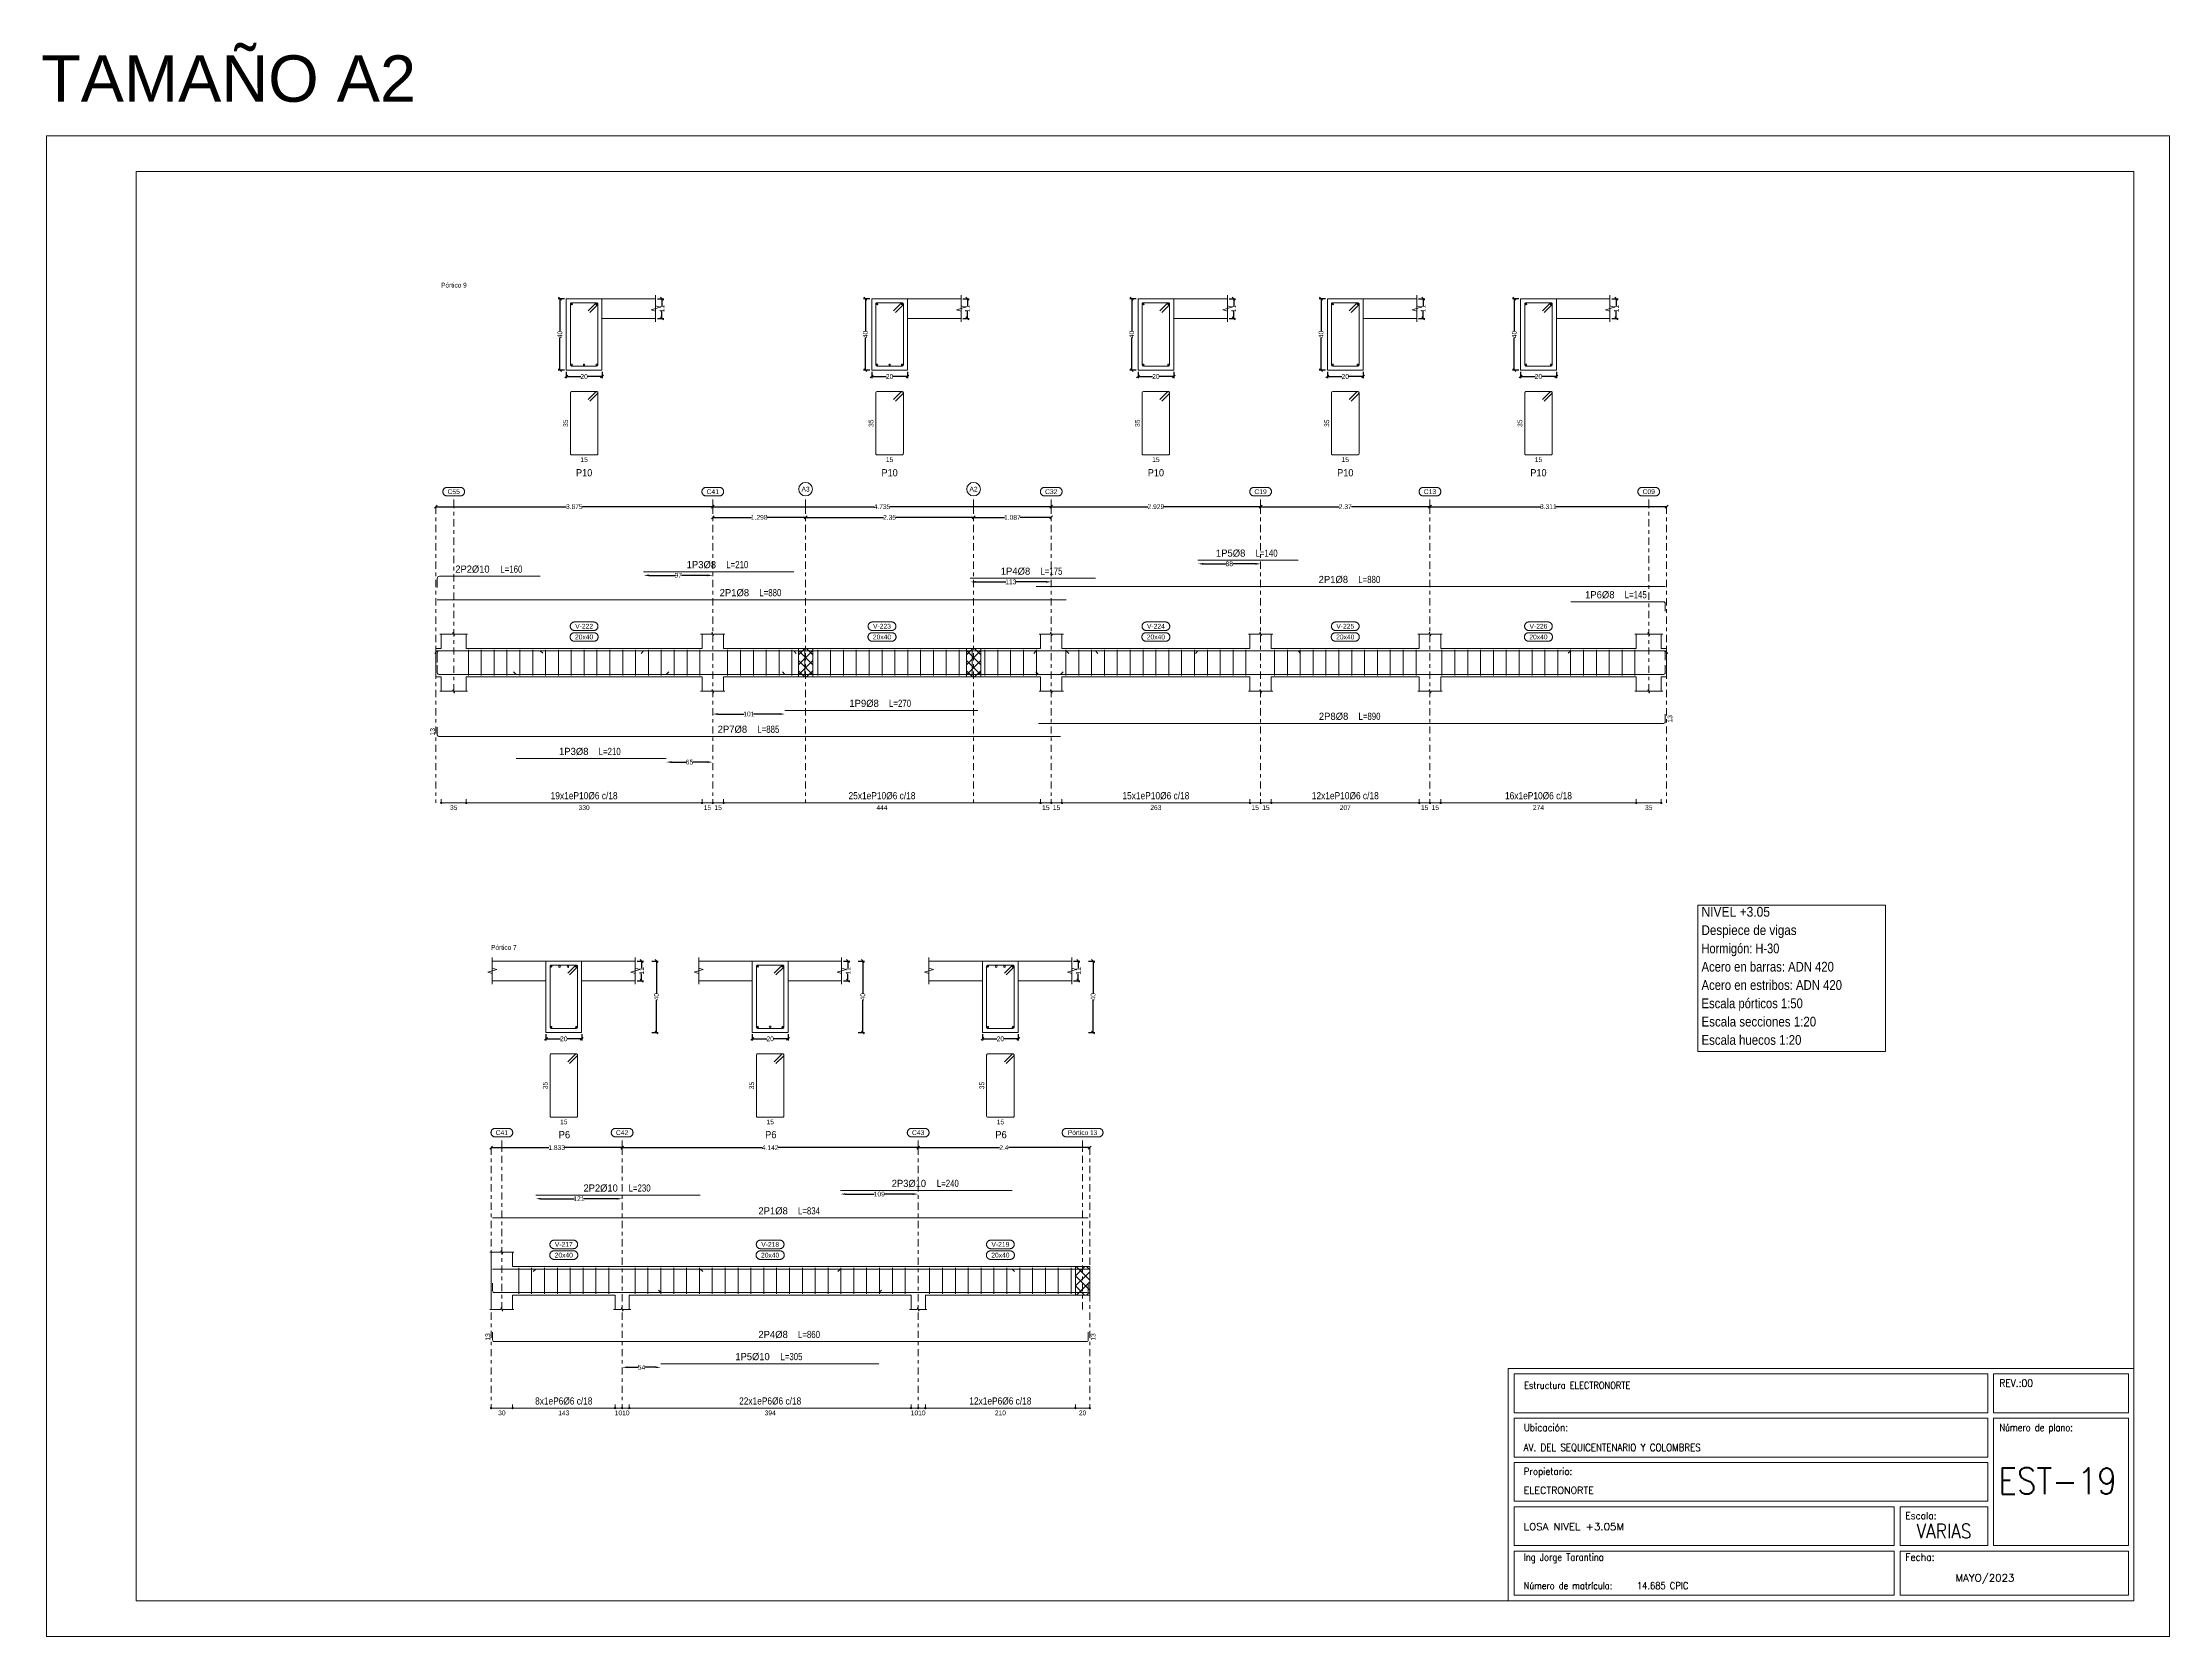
# Model space of a CAD drawing. Header units: millimetres. Extents: x 0 to 190, y -70 to 53.
# Drawn here: x 130.7 to 190.2, y -69.9 to -25.3 of the extents above; entities that cross this region are included whole.
import ezdxf
from ezdxf.enums import TextEntityAlignment as Align

# ---------------------------------------------------------------- set-up
doc = ezdxf.new("R2010")
doc.units = ezdxf.units.MM
doc.linetypes.add('CYPE_RAYAPUNTO', pattern=[0.4125, 0.2025, -0.105, 0, -0.105])
for name, color, linetype, lineweight in [('ALZ_ARM_LONG_ARM_TEXTOS', 3, 'Continuous', 9), ('ALZ_ARM_LONG_TXT_LONG', 3, 'Continuous', 9), ('ALZ_ARM_TRANS_TXT_EST', 3, 'Continuous', 9), ('ALZ_CONT_NUDOS', 122, 'Continuous', 9), ('ALZ_CONT_VIG_HORMIGON', 2, 'Continuous', 9), ('ALZ_COT_COT_ANCLAJES', 3, 'Continuous', 0), ('ALZ_COT_COT_ARM', 3, 'Continuous', 0), ('ALZ_COT_COT_EST', 3, 'Continuous', 0), ('ALZ_COT_COT_LIN_APOYOS', 2, 'CYPE_RAYAPUNTO', 0), ('ALZ_COT_LONGITUD_PROYECTADA', 122, 'Continuous', 0), ('ALZ_COT_TEXTOS_ESTRIBOS', 122, 'Continuous', 0), ('ALZ_REF_COT_LIN_AUX_COTA', 2, 'CYPE_RAYAPUNTO', 9), ('ALZ_REF_REF_NOMBRE', 3, 'Continuous', 9), ('ALZ_REF_REF_REFERENCIA', 3, 'Continuous', 9), ('ALZ_REF_REFERENCIA_PORTICO', 3, 'Continuous', 9), ('ALZ_REF_TEXTO_REF_NOMBRE', 3, 'Continuous', 9), ('ALZ_REF_TEXTO_REF_REFERENCIA', 3, 'Continuous', 9), ('ARM_LONGITUDINAL_Ø10', 103, 'Continuous', 9), ('ARM_LONGITUDINAL_Ø8', 32, 'Continuous', 9), ('ARM_TRANSVERSAL_Ø6', 151, 'Continuous', 9), ('CIM_REFEREN', 2, 'Continuous', 0), ('CYPE', 7, 'Continuous', 0), ('RECUAD_LIMITES', 2, 'Continuous', 0), ('RECUAD_MARCO', 1, 'Continuous', 20), ('SEC_CONT_FORJADOS_SECCION', 8, 'Continuous', 9), ('SEC_CONT_VIG_HORMIGON_SECCION', 2, 'Continuous', 9), ('SEC_COTAS_SEC_DIM_VIGA', 122, 'Continuous', 0), ('SEC_COTAS_TEXTOS_DESPIECE_ESTRIBADO', 122, 'Continuous', 0), ('SEC_REF_TXT_POSICIONES_ARM_ESTRIBOS', 1, 'Continuous', 9), ('TAB_COM_LINEAS', 1, 'Continuous', 9), ('TAB_COM_TEXTOS', 1, 'Continuous', 9)]:
    doc.layers.add(name, color=color, linetype=linetype, lineweight=lineweight)
doc.styles.add('CYPETXT', font='romans__.ttf', dxfattribs={"height": 0.2})
doc.styles.add('CYPETXT_0.2_romans', font='arial.ttf', dxfattribs={"height": 0.133333})
doc.styles.add('CYPETXT_romans', font='arial.ttf', dxfattribs={"height": 0.2})
doc.dimstyles.new('cype_arrow', dxfattribs={"dimtxt": 0.18, "dimasz": 0.15, "dimexe": 0.05, "dimexo": 0.05, "dimgap": 0, "dimtad": 0, "dimdec": 4, "dimzin": 0, "dimdsep": 46, "dimtxsty": 'CYPETXT_0.2_romans', "dimcen": 0.09, "dimadec": 0, "dimazin": 0, "dimtfac": 1, "dimtdec": 4, "dimtofl": 0, "dimtmove": 2, "dimatfit": 3, "dimfxl": 1, "dimtolj": 1, "dimtzin": 0, "dimarcsym": 0})
doc.dimstyles.new('cype_oblique', dxfattribs={"dimtxt": 0.18, "dimasz": 0.18, "dimexe": 0.05, "dimexo": 0.05, "dimgap": 0, "dimtad": 0, "dimdec": 4, "dimzin": 0, "dimdsep": 46, "dimtxsty": 'CYPETXT_0.2_romans', "dimblk": 'OBLIQUE', "dimtsz": 0.04, "dimcen": 0.09, "dimadec": 0, "dimazin": 0, "dimtfac": 1, "dimtdec": 4, "dimtofl": 0, "dimtmove": 2, "dimatfit": 3, "dimfxl": 1, "dimtolj": 1, "dimtzin": 0, "dimarcsym": 0})

msp = doc.modelspace()

# ---------------------------------------------------------------- texts
at = {"layer": 'ALZ_ARM_LONG_ARM_TEXTOS', "style": 'CYPETXT_romans'}
for s, width, p in [('1P3%%c8', 0.947337, (149.13739, -40.04504)), ('1P5%%c8', 0.947337, (163.94737, -39.72291)), ('2P2%%c10', 0.935124, (142.73169, -40.16969)), ('1P4%%c8', 0.947337, (157.92743, -40.2283)), ('2P1%%c8', 0.947337, (166.82169, -40.45971)), ('2P1%%c8', 0.947337, (150.06169, -40.82969)), ('1P6%%c8', 0.947337, (174.27769, -40.88698)), ('1P9%%c8', 0.947337, (153.69169, -43.92658)), ('2P7%%c8', 0.947337, (150.00569, -44.65211)), ('2P8%%c8', 0.947337, (166.82769, -44.28969)), ('1P3%%c8', 0.947337, (145.56669, -45.27211)), ('2P2%%c10', 0.935124, (146.31941, -57.49233)), ('2P3%%c10', 0.935124, (154.94441, -57.36224)), ('2P1%%c8', 0.947337, (151.14437, -58.13045)), ('2P4%%c8', 0.947337, (151.14437, -61.59045)), ('1P5%%c10', 0.935124, (150.56941, -62.21045))]:
    msp.add_text(s, height=0.2, dxfattribs=dict(at, width=width)).set_placement(p, align=Align.CENTER)
at = {"layer": 'ALZ_ARM_LONG_TXT_LONG', "style": 'CYPETXT_romans', "width": 0.785606}
for s, p in [(' L=210', (150.11189, -40.04504)), (' L=140', (164.92187, -39.72291)), (' L=160', (143.79019, -40.16969)), (' L=175', (158.90193, -40.2283)), (' L=880', (167.79619, -40.45971)), (' L=880', (151.03619, -40.82969)), (' L=145', (175.25219, -40.88698)), (' L=270', (154.66619, -43.92658)), (' L=885', (150.98019, -44.65211)), (' L=890', (167.80219, -44.28969)), (' L=210', (146.54119, -45.27211)), (' L=230', (147.37791, -57.49233)), (' L=240', (156.00291, -57.36224)), (' L=834', (152.11887, -58.13045)), (' L=860', (152.11887, -61.59045)), (' L=305', (151.62791, -62.21045))]:
    msp.add_text(s, height=0.2, dxfattribs=at).set_placement(p, align=Align.CENTER)
at = {"layer": 'ALZ_ARM_TRANS_TXT_EST', "style": 'CYPETXT_romans'}
for s, width, p in [('19x1eP10%%c6 c/18', 0.837616, (145.85669, -46.51204)), ('25x1eP10%%c6 c/18', 0.837616, (154.19169, -46.51204)), ('15x1eP10%%c6 c/18', 0.837616, (161.85597, -46.51204)), ('12x1eP10%%c6 c/18', 0.837616, (167.15526, -46.51204)), ('16x1eP10%%c6 c/18', 0.837616, (172.56097, -46.51204)), ('8x1eP6%%c6 c/18', 0.832264, (145.28753, -63.45233)), ('22x1eP6%%c6 c/18', 0.835132, (151.0626, -63.45233)), ('12x1eP6%%c6 c/18', 0.835132, (157.50444, -63.45233))]:
    msp.add_text(s, height=0.2, dxfattribs=dict(at, width=width)).set_placement(p, align=Align.CENTER)
at = {"layer": 'ALZ_COT_COT_ANCLAJES', "style": 'CYPETXT_romans', "width": 0.872274}
for p in [(141.68002, -44.62211), (143.22764, -61.56045)]:
    msp.add_text('13', height=0.133333, rotation=90, dxfattribs=at).set_placement(p, align=Align.CENTER)
for p in [(176.17335, -44.25969), (160.03111, -61.56045)]:
    msp.add_text('13', height=0.133333, rotation=90, dxfattribs=at).set_placement(p, align=Align.TOP_CENTER)
at = {"layer": 'ALZ_COT_TEXTOS_ESTRIBOS', "style": 'CYPETXT_romans', "width": 0.872274}
for s, p in [('35', (142.20669, -46.6787)), ('330', (145.85669, -46.6787)), ('15', (149.30669, -46.6787)), ('15', (149.60669, -46.6787)), ('444', (154.19169, -46.6787)), ('15', (158.77669, -46.6787)), ('15', (159.07669, -46.6787)), ('263', (161.85597, -46.6787)), ('15', (164.63526, -46.6787)), ('15', (164.93526, -46.6787)), ('207', (167.15526, -46.6787)), ('15', (169.37526, -46.6787)), ('15', (169.67526, -46.6787)), ('274', (172.56097, -46.6787)), ('35', (175.64669, -46.6787)), ('30', (143.5543, -63.619)), ('143', (145.28753, -63.619)), ('394', (151.0626, -63.619)), ('210', (157.50444, -63.619)), ('20', (159.80444, -63.619))]:
    msp.add_text(s, height=0.133333, dxfattribs=at).set_placement(p, align=Align.TOP_CENTER)
for p in [(146.92077, -63.619), (155.20444, -63.619)]:
    msp.add_text('10', height=0.133333, dxfattribs=at).set_placement(p, align=Align.TOP_RIGHT)
for p in [(146.92077, -63.619), (155.20444, -63.619)]:
    msp.add_text('10', height=0.133333, dxfattribs=at).set_placement(p, align=Align.TOP_LEFT)
at = {"layer": 'ALZ_REF_REFERENCIA_PORTICO', "style": 'CYPETXT_romans', "width": 0.813476}
for s, p in [('Pórtico 9', (141.85669, -32.12313)), ('Pórtico 7', (143.2543, -50.6593))]:
    msp.add_text(s, height=0.133333, dxfattribs=at).set_placement(p, align=Align.MIDDLE_LEFT)
at = {"layer": 'ALZ_REF_TEXTO_REF_NOMBRE', "style": 'CYPETXT_romans'}
for s, width, p in [('V-222', 0.803518, (145.85669, -41.66969)), ('V-223', 0.803518, (154.19169, -41.66969)), ('V-224', 0.803518, (161.85597, -41.66969)), ('V-225', 0.803518, (167.15526, -41.66969)), ('V-226', 0.803518, (172.56097, -41.66969)), ('20x40', 0.876123, (145.85669, -41.96969)), ('20x40', 0.876123, (154.19169, -41.96969)), ('20x40', 0.876123, (161.85597, -41.96969)), ('20x40', 0.876123, (167.15526, -41.96969)), ('20x40', 0.876123, (172.56097, -41.96969)), ('V-217', 0.803518, (145.28753, -58.97045)), ('V-218', 0.803518, (151.0626, -58.97045)), ('V-219', 0.803518, (157.50444, -58.97045)), ('20x40', 0.876123, (145.28753, -59.27045)), ('20x40', 0.876123, (151.0626, -59.27045)), ('20x40', 0.876123, (157.50444, -59.27045))]:
    msp.add_text(s, height=0.133333, dxfattribs=dict(at, width=width)).set_placement(p, align=Align.MIDDLE_CENTER)
at = {"layer": 'ALZ_REF_TEXTO_REF_REFERENCIA', "style": 'CYPETXT_romans'}
for s, width, p in [('C55', 0.8832, (142.20669, -37.90291)), ('C41', 0.8832, (149.45669, -37.90291)), ('A3', 1.007096, (152.05363, -37.83269)), ('A2', 1.007096, (156.75363, -37.83269)), ('C32', 0.8832, (158.92669, -37.90291)), ('C19', 0.8832, (164.78526, -37.90291)), ('C13', 0.8832, (169.52526, -37.90291)), ('C09', 0.8832, (175.64669, -37.90291)), ('C41', 0.8832, (143.5543, -55.84224)), ('C42', 0.8832, (146.92077, -55.84224)), ('C43', 0.8832, (155.20444, -55.84224)), ('Pórtico 13', 0.820327, (159.80444, -55.84224))]:
    msp.add_text(s, height=0.133333, dxfattribs=dict(at, width=width)).set_placement(p, align=Align.MIDDLE_CENTER)
at = {"layer": 'CIM_REFEREN', "insert": (130.66111, -25.69164), "char_height": 1.3, "attachment_point": 1, "style": 'CYPETXT_romans'}
msp.add_mtext_dynamic_manual_height_columns('TAMAÑO A2', width=10.890341, gutter_width=12.5, heights=[0], dxfattribs=at)
at = {"layer": 'CYPE', "color": 5, "style": 'CYPETXT'}
for s, width, p in [('Estructura ELECTRONORTE', 0.842437, (172.15738, -63.01324)), ('AV. DEL SEQUICENTENARIO Y COLOMBRES', 0.887423, (172.14738, -64.75324)), ('ELECTRONORTE', 0.974409, (172.14738, -65.95324)), ('LOSA NIVEL +3.05M', 1.047361, (172.14738, -66.96761)), ('Ing Jorge Tarantino', 0.851105, (172.14738, -67.82324)), ('14.685 CPIC', 0.851936, (175.31738, -68.62324)), ('MAYO/2023', 1.047361, (184.22738, -68.40324))]:
    msp.add_text(s, height=0.2, dxfattribs=dict(at, width=width)).set_placement(p)
at = {"layer": 'CYPE', "color": 4, "style": 'CYPETXT'}
for s, width, p in [('REV.:00', 0.927655, (185.45738, -62.95324)), ('Ubicación:', 0.90604, (172.14738, -64.19324)), ('Número de plano:', 0.844847, (185.45738, -64.19324)), ('Propietario:', 0.885908, (172.14738, -65.42324)), ('Escala:', 0.925891, (182.82738, -66.66324)), ('Fecha:', 0.933698, (182.82738, -67.82324)), ('Número de matrícula:', 0.83516, (172.14738, -68.62324))]:
    msp.add_text(s, height=0.2, dxfattribs=dict(at, width=width)).set_placement(p)
at = {"layer": 'CYPE', "color": 5, "style": 'CYPETXT'}
for s, height, width, p in [('EST-19', 0.733333, 0.872274, (187.08738, -65.95657)), ('VARIAS', 0.4, 0.869965, (183.90738, -67.19324))]:
    msp.add_text(s, height=height, dxfattribs=dict(at, width=width)).set_placement(p, align=Align.CENTER)
at = {"layer": 'SEC_COTAS_TEXTOS_DESPIECE_ESTRIBADO', "style": 'CYPETXT_romans', "width": 0.872274}
for p in [(145.40502, -35.98746), (153.95196, -35.98746), (161.40431, -35.98746), (166.7036, -35.98746), (172.10931, -35.98746), (144.83587, -54.52363), (150.61094, -54.52363), (157.05277, -54.52363)]:
    msp.add_text('35', height=0.133333, rotation=90, dxfattribs=at).set_placement(p, align=Align.CENTER)
for p in [(145.85669, -36.93913), (154.40363, -36.93913), (161.85597, -36.93913), (167.15526, -36.93913), (172.56097, -36.93913), (145.28753, -55.4753), (151.0626, -55.4753), (157.50444, -55.4753)]:
    msp.add_text('15', height=0.133333, dxfattribs=at).set_placement(p, align=Align.TOP_CENTER)
at = {"layer": 'SEC_REF_TXT_POSICIONES_ARM_ESTRIBOS', "style": 'CYPETXT_romans'}
for s, width, p in [('P10', 0.91451, (145.85669, -37.37246)), ('P10', 0.91451, (154.40363, -37.37246)), ('P10', 0.91451, (161.85597, -37.37246)), ('P10', 0.91451, (167.15526, -37.37246)), ('P10', 0.91451, (172.56097, -37.37246)), ('P6', 0.935124, (145.30538, -55.89796)), ('P6', 0.935124, (151.08044, -55.89796)), ('P6', 0.935124, (157.52228, -55.89796))]:
    msp.add_text(s, height=0.2, dxfattribs=dict(at, width=width)).set_placement(p, align=Align.MIDDLE_CENTER)
at = {"layer": 'TAB_COM_LINEAS', "style": 'CYPETXT_romans'}
for s, width, p in [('NIVEL +3.05', 0.880937, (177.12306, -49.79843)), ('Hormigón: H-30', 0.808194, (177.12306, -50.82289)), ('Despiece de vigas', 0.852948, (177.12306, -50.31066)), ('Acero en barras: ADN 420', 0.827218, (177.12306, -51.33513)), ('Acero en estribos: ADN 420', 0.830636, (177.12306, -51.84736)), ('Escala pórticos 1:50', 0.824952, (177.12306, -52.35959)), ('Escala secciones 1:20', 0.844437, (177.12306, -52.87183)), ('Escala huecos 1:20', 0.838794, (177.12306, -53.38406))]:
    msp.add_text(s, height=0.2733333, dxfattribs=dict(at, width=width)).set_placement(p)

# ---------------------------------------------------------------- blocks, each defined once
blk = doc.blocks.new('*D294')
at = {"layer": 'Defpoints', "color": 0, "transparency": 16777216}
for p in [(144.788, -53.039), (145.788, -53.039), (145.788, -53.217)]:
    blk.add_point(p, dxfattribs=at)
at = {"layer": 'SEC_COTAS_SEC_DIM_VIGA', "color": 0, "lineweight": -2, "transparency": 16777216}
for p, q in [((144.748, -53.257), (144.828, -53.177)), ((144.788, -53.089), (144.788, -53.267)), ((144.788, -53.217), (145.191, -53.217)), ((145.788, -53.217), (145.384, -53.217)), ((145.748, -53.257), (145.828, -53.177)), ((145.788, -53.089), (145.788, -53.267))]:
    blk.add_line(p, q, dxfattribs=at)
at = {"layer": 'SEC_COTAS_SEC_DIM_VIGA', "color": 0, "transparency": 16777216, "insert": (145.288, -53.217), "char_height": 0.1333, "attachment_point": 5, "style": 'CYPETXT_0.2_romans'}
blk.add_mtext('\\A1;20', dxfattribs=at)
blk = doc.blocks.new('_OBLIQUE')
at = {"color": 0, "linetype": 'ByBlock', "lineweight": -2}
blk.add_line((-0.5, -0.5), (0.5, 0.5), dxfattribs=at)
blk = doc.blocks.new('*D295')
at = {"layer": 'Defpoints', "color": 0, "transparency": 16777216}
for p in [(147.288, -51.039), (147.465, -51.039), (147.288, -51.589)]:
    blk.add_point(p, dxfattribs=at)
at = {"layer": 'SEC_COTAS_SEC_DIM_VIGA', "color": 0, "lineweight": -2, "transparency": 16777216}
for p, q in [((147.338, -51.039), (147.515, -51.039)), ((147.505, -51.079), (147.425, -50.999)), ((147.465, -51.039), (147.465, -51.238)), ((147.338, -51.589), (147.515, -51.589)), ((147.505, -51.629), (147.425, -51.549)), ((147.465, -51.589), (147.465, -51.391))]:
    blk.add_line(p, q, dxfattribs=at)
at = {"layer": 'SEC_COTAS_SEC_DIM_VIGA', "color": 0, "transparency": 16777216, "insert": (147.465, -51.314), "char_height": 0.1333, "attachment_point": 5, "rotation": 90, "style": 'CYPETXT_0.2_romans'}
blk.add_mtext('\\A1;11', dxfattribs=at)
blk = doc.blocks.new('*D296')
at = {"layer": 'Defpoints', "color": 0, "transparency": 16777216}
for p in [(147.704, -51.039), (147.881, -51.039), (147.704, -53.039)]:
    blk.add_point(p, dxfattribs=at)
at = {"layer": 'SEC_COTAS_SEC_DIM_VIGA', "color": 0, "lineweight": -2, "transparency": 16777216}
for p, q in [((147.754, -51.039), (147.931, -51.039)), ((147.921, -51.079), (147.841, -50.999)), ((147.881, -51.039), (147.881, -51.941)), ((147.881, -53.039), (147.881, -52.137)), ((147.754, -53.039), (147.931, -53.039)), ((147.921, -53.079), (147.841, -52.999))]:
    blk.add_line(p, q, dxfattribs=at)
at = {"layer": 'SEC_COTAS_SEC_DIM_VIGA', "color": 0, "transparency": 16777216, "insert": (147.881, -52.039), "char_height": 0.1333, "attachment_point": 5, "rotation": 90, "style": 'CYPETXT_0.2_romans'}
blk.add_mtext('\\A1;40', dxfattribs=at)
blk = doc.blocks.new('*D297')
at = {"layer": 'Defpoints', "color": 0, "transparency": 16777216}
for p in [(150.563, -53.039), (151.563, -53.039), (151.563, -53.217)]:
    blk.add_point(p, dxfattribs=at)
at = {"layer": 'SEC_COTAS_SEC_DIM_VIGA', "color": 0, "lineweight": -2, "transparency": 16777216}
for p, q in [((150.523, -53.257), (150.603, -53.177)), ((150.563, -53.089), (150.563, -53.267)), ((150.563, -53.217), (150.966, -53.217)), ((151.563, -53.217), (151.159, -53.217)), ((151.523, -53.257), (151.603, -53.177)), ((151.563, -53.089), (151.563, -53.267))]:
    blk.add_line(p, q, dxfattribs=at)
at = {"layer": 'SEC_COTAS_SEC_DIM_VIGA', "color": 0, "transparency": 16777216, "insert": (151.063, -53.217), "char_height": 0.1333, "attachment_point": 5, "style": 'CYPETXT_0.2_romans'}
blk.add_mtext('\\A1;20', dxfattribs=at)
blk = doc.blocks.new('*D298')
at = {"layer": 'Defpoints', "color": 0, "transparency": 16777216}
for p in [(153.063, -51.039), (153.24, -51.039), (153.063, -51.589)]:
    blk.add_point(p, dxfattribs=at)
at = {"layer": 'SEC_COTAS_SEC_DIM_VIGA', "color": 0, "lineweight": -2, "transparency": 16777216}
for p, q in [((153.113, -51.039), (153.29, -51.039)), ((153.28, -51.079), (153.2, -50.999)), ((153.24, -51.039), (153.24, -51.238)), ((153.113, -51.589), (153.29, -51.589)), ((153.28, -51.629), (153.2, -51.549)), ((153.24, -51.589), (153.24, -51.391))]:
    blk.add_line(p, q, dxfattribs=at)
at = {"layer": 'SEC_COTAS_SEC_DIM_VIGA', "color": 0, "transparency": 16777216, "insert": (153.24, -51.314), "char_height": 0.1333, "attachment_point": 5, "rotation": 90, "style": 'CYPETXT_0.2_romans'}
blk.add_mtext('\\A1;11', dxfattribs=at)
blk = doc.blocks.new('*D299')
at = {"layer": 'Defpoints', "color": 0, "transparency": 16777216}
for p in [(153.479, -51.039), (153.656, -51.039), (153.479, -53.039)]:
    blk.add_point(p, dxfattribs=at)
at = {"layer": 'SEC_COTAS_SEC_DIM_VIGA', "color": 0, "lineweight": -2, "transparency": 16777216}
for p, q in [((153.529, -51.039), (153.706, -51.039)), ((153.696, -51.079), (153.616, -50.999)), ((153.656, -51.039), (153.656, -51.941)), ((153.656, -53.039), (153.656, -52.137)), ((153.529, -53.039), (153.706, -53.039)), ((153.696, -53.079), (153.616, -52.999))]:
    blk.add_line(p, q, dxfattribs=at)
at = {"layer": 'SEC_COTAS_SEC_DIM_VIGA', "color": 0, "transparency": 16777216, "insert": (153.656, -52.039), "char_height": 0.1333, "attachment_point": 5, "rotation": 90, "style": 'CYPETXT_0.2_romans'}
blk.add_mtext('\\A1;40', dxfattribs=at)
blk = doc.blocks.new('*D300')
at = {"layer": 'Defpoints', "color": 0, "transparency": 16777216}
for p in [(157.004, -53.039), (158.004, -53.039), (158.004, -53.217)]:
    blk.add_point(p, dxfattribs=at)
at = {"layer": 'SEC_COTAS_SEC_DIM_VIGA', "color": 0, "lineweight": -2, "transparency": 16777216}
for p, q in [((156.964, -53.257), (157.044, -53.177)), ((157.004, -53.089), (157.004, -53.267)), ((157.004, -53.217), (157.408, -53.217)), ((158.004, -53.217), (157.601, -53.217)), ((157.964, -53.257), (158.044, -53.177)), ((158.004, -53.089), (158.004, -53.267))]:
    blk.add_line(p, q, dxfattribs=at)
at = {"layer": 'SEC_COTAS_SEC_DIM_VIGA', "color": 0, "transparency": 16777216, "insert": (157.504, -53.217), "char_height": 0.1333, "attachment_point": 5, "style": 'CYPETXT_0.2_romans'}
blk.add_mtext('\\A1;20', dxfattribs=at)
blk = doc.blocks.new('*D301')
at = {"layer": 'Defpoints', "color": 0, "transparency": 16777216}
for p in [(159.504, -51.039), (159.682, -51.039), (159.504, -51.589)]:
    blk.add_point(p, dxfattribs=at)
at = {"layer": 'SEC_COTAS_SEC_DIM_VIGA', "color": 0, "lineweight": -2, "transparency": 16777216}
for p, q in [((159.554, -51.039), (159.732, -51.039)), ((159.722, -51.079), (159.642, -50.999)), ((159.682, -51.039), (159.682, -51.238)), ((159.554, -51.589), (159.732, -51.589)), ((159.722, -51.629), (159.642, -51.549)), ((159.682, -51.589), (159.682, -51.391))]:
    blk.add_line(p, q, dxfattribs=at)
at = {"layer": 'SEC_COTAS_SEC_DIM_VIGA', "color": 0, "transparency": 16777216, "insert": (159.682, -51.314), "char_height": 0.1333, "attachment_point": 5, "rotation": 90, "style": 'CYPETXT_0.2_romans'}
blk.add_mtext('\\A1;11', dxfattribs=at)
blk = doc.blocks.new('*D302')
at = {"layer": 'Defpoints', "color": 0, "transparency": 16777216}
for p in [(159.92, -51.039), (160.098, -51.039), (159.92, -53.039)]:
    blk.add_point(p, dxfattribs=at)
at = {"layer": 'SEC_COTAS_SEC_DIM_VIGA', "color": 0, "lineweight": -2, "transparency": 16777216}
for p, q in [((159.97, -51.039), (160.148, -51.039)), ((160.138, -51.079), (160.058, -50.999)), ((160.098, -51.039), (160.098, -51.941)), ((160.098, -53.039), (160.098, -52.137)), ((159.97, -53.039), (160.148, -53.039)), ((160.138, -53.079), (160.058, -52.999))]:
    blk.add_line(p, q, dxfattribs=at)
at = {"layer": 'SEC_COTAS_SEC_DIM_VIGA', "color": 0, "transparency": 16777216, "insert": (160.098, -52.039), "char_height": 0.1333, "attachment_point": 5, "rotation": 90, "style": 'CYPETXT_0.2_romans'}
blk.add_mtext('\\A1;40', dxfattribs=at)
blk = doc.blocks.new('*D303')
at = {"layer": 'ALZ_COT_LONGITUD_PROYECTADA', "color": 0, "lineweight": -2, "transparency": 16777216}
for p, q in [((143.214, -56.302), (143.294, -56.222)), ((143.254, -56.262), (144.869, -56.262)), ((146.921, -56.262), (145.306, -56.262)), ((146.881, -56.302), (146.961, -56.222))]:
    blk.add_line(p, q, dxfattribs=at)
at = {"layer": 'Defpoints', "color": 0, "transparency": 16777216}
for p in [(143.254, -56.262), (143.254, -56.262), (146.921, -56.262)]:
    blk.add_point(p, dxfattribs=at)
at = {"layer": 'ALZ_COT_LONGITUD_PROYECTADA', "color": 0, "transparency": 16777216, "insert": (145.088, -56.262), "char_height": 0.1333, "attachment_point": 5, "style": 'CYPETXT_0.2_romans'}
blk.add_mtext('\\A1;1.833', dxfattribs=at)
blk = doc.blocks.new('*D304')
at = {"layer": 'ALZ_COT_LONGITUD_PROYECTADA', "color": 0, "lineweight": -2, "transparency": 16777216}
for p, q in [((146.881, -56.302), (146.961, -56.222)), ((146.921, -56.262), (150.836, -56.262)), ((155.204, -56.262), (151.29, -56.262)), ((155.164, -56.302), (155.244, -56.222))]:
    blk.add_line(p, q, dxfattribs=at)
at = {"layer": 'Defpoints', "color": 0, "transparency": 16777216}
for p in [(146.921, -56.262), (146.921, -56.262), (155.204, -56.262)]:
    blk.add_point(p, dxfattribs=at)
at = {"layer": 'ALZ_COT_LONGITUD_PROYECTADA', "color": 0, "transparency": 16777216, "insert": (151.063, -56.262), "char_height": 0.1333, "attachment_point": 5, "style": 'CYPETXT_0.2_romans'}
blk.add_mtext('\\A1;4.142', dxfattribs=at)
blk = doc.blocks.new('*D305')
at = {"layer": 'ALZ_COT_LONGITUD_PROYECTADA', "color": 0, "lineweight": -2, "transparency": 16777216}
for p, q in [((155.164, -56.302), (155.244, -56.222)), ((155.204, -56.262), (157.482, -56.262)), ((160.004, -56.262), (157.727, -56.262)), ((159.964, -56.302), (160.044, -56.222))]:
    blk.add_line(p, q, dxfattribs=at)
at = {"layer": 'Defpoints', "color": 0, "transparency": 16777216}
for p in [(155.204, -56.262), (155.204, -56.262), (160.004, -56.262)]:
    blk.add_point(p, dxfattribs=at)
at = {"layer": 'ALZ_COT_LONGITUD_PROYECTADA', "color": 0, "transparency": 16777216, "insert": (157.604, -56.262), "char_height": 0.1333, "attachment_point": 5, "style": 'CYPETXT_0.2_romans'}
blk.add_mtext('\\A1;2.4', dxfattribs=at)
blk = doc.blocks.new('*D306')
at = {"layer": 'ALZ_COT_COT_ARM', "color": 0, "lineweight": -2, "transparency": 16777216}
for p, q in [((144.654, -57.692), (145.584, -57.692)), ((146.771, -57.692), (145.841, -57.692))]:
    blk.add_line(p, q, dxfattribs=at)
at = {"layer": 'ALZ_COT_COT_ARM', "color": 0, "transparency": 16777216}
for points in [[(144.654, -57.667), (144.654, -57.717), (144.504, -57.692)], [(146.771, -57.667), (146.771, -57.717), (146.921, -57.692)]]:
    blk.add_solid(points, dxfattribs=at)
at = {"layer": 'Defpoints', "color": 0, "transparency": 16777216}
for p in [(144.504, -57.692), (146.921, -57.692), (146.921, -57.692)]:
    blk.add_point(p, dxfattribs=at)
at = {"layer": 'ALZ_COT_COT_ARM', "color": 0, "transparency": 16777216, "insert": (145.713, -57.692), "char_height": 0.1333, "attachment_point": 5, "style": 'CYPETXT_0.2_romans'}
blk.add_mtext('\\A1;121', dxfattribs=at)
blk = doc.blocks.new('*D307')
at = {"layer": 'ALZ_COT_COT_ARM', "color": 0, "lineweight": -2, "transparency": 16777216}
for p, q in [((153.179, -57.562), (153.976, -57.562)), ((155.054, -57.562), (154.258, -57.562))]:
    blk.add_line(p, q, dxfattribs=at)
at = {"layer": 'ALZ_COT_COT_ARM', "color": 0, "transparency": 16777216}
for points in [[(153.179, -57.537), (153.179, -57.587), (153.029, -57.562)], [(155.054, -57.537), (155.054, -57.587), (155.204, -57.562)]]:
    blk.add_solid(points, dxfattribs=at)
at = {"layer": 'Defpoints', "color": 0, "transparency": 16777216}
for p in [(153.029, -57.562), (155.204, -57.562), (155.204, -57.562)]:
    blk.add_point(p, dxfattribs=at)
at = {"layer": 'ALZ_COT_COT_ARM', "color": 0, "transparency": 16777216, "insert": (154.117, -57.562), "char_height": 0.1333, "attachment_point": 5, "style": 'CYPETXT_0.2_romans'}
blk.add_mtext('\\A1;109', dxfattribs=at)
blk = doc.blocks.new('*D308')
at = {"layer": 'ALZ_COT_COT_ARM', "color": 0, "lineweight": -2, "transparency": 16777216}
for p, q in [((147.071, -62.41), (147.367, -62.41)), ((147.854, -62.41), (147.558, -62.41))]:
    blk.add_line(p, q, dxfattribs=at)
at = {"layer": 'ALZ_COT_COT_ARM', "color": 0, "transparency": 16777216}
for points in [[(147.071, -62.385), (147.071, -62.435), (146.921, -62.41)], [(147.854, -62.385), (147.854, -62.435), (148.004, -62.41)]]:
    blk.add_solid(points, dxfattribs=at)
at = {"layer": 'Defpoints', "color": 0, "transparency": 16777216}
for p in [(146.921, -62.41), (148.004, -62.41), (148.004, -62.41)]:
    blk.add_point(p, dxfattribs=at)
at = {"layer": 'ALZ_COT_COT_ARM', "color": 0, "transparency": 16777216, "insert": (147.463, -62.41), "char_height": 0.1333, "attachment_point": 5, "style": 'CYPETXT_0.2_romans'}
blk.add_mtext('\\A1;54', dxfattribs=at)
blk = doc.blocks.new('*D320')
at = {"layer": 'Defpoints', "color": 0, "transparency": 16777216}
for p in [(145.357, -34.503), (146.357, -34.503), (146.357, -34.68)]:
    blk.add_point(p, dxfattribs=at)
at = {"layer": 'SEC_COTAS_SEC_DIM_VIGA', "color": 0, "lineweight": -2, "transparency": 16777216}
for p, q in [((145.317, -34.72), (145.397, -34.64)), ((145.357, -34.553), (145.357, -34.73)), ((145.357, -34.68), (145.76, -34.68)), ((146.357, -34.68), (145.953, -34.68)), ((146.317, -34.72), (146.397, -34.64)), ((146.357, -34.553), (146.357, -34.73))]:
    blk.add_line(p, q, dxfattribs=at)
at = {"layer": 'SEC_COTAS_SEC_DIM_VIGA', "color": 0, "transparency": 16777216, "insert": (145.857, -34.68), "char_height": 0.1333, "attachment_point": 5, "style": 'CYPETXT_0.2_romans'}
blk.add_mtext('\\A1;20', dxfattribs=at)
blk = doc.blocks.new('*D321')
at = {"layer": 'Defpoints', "color": 0, "transparency": 16777216}
for p in [(145.179, -32.503), (145.357, -32.503), (145.357, -34.503)]:
    blk.add_point(p, dxfattribs=at)
at = {"layer": 'SEC_COTAS_SEC_DIM_VIGA', "color": 0, "lineweight": -2, "transparency": 16777216}
for p, q in [((145.307, -32.503), (145.129, -32.503)), ((145.219, -32.543), (145.139, -32.463)), ((145.179, -32.503), (145.179, -33.405)), ((145.179, -34.503), (145.179, -33.601)), ((145.307, -34.503), (145.129, -34.503)), ((145.219, -34.543), (145.139, -34.463))]:
    blk.add_line(p, q, dxfattribs=at)
at = {"layer": 'SEC_COTAS_SEC_DIM_VIGA', "color": 0, "transparency": 16777216, "insert": (145.179, -33.503), "char_height": 0.1333, "attachment_point": 5, "rotation": 90, "style": 'CYPETXT_0.2_romans'}
blk.add_mtext('\\A1;40', dxfattribs=at)
blk = doc.blocks.new('*D322')
at = {"layer": 'Defpoints', "color": 0, "transparency": 16777216}
for p in [(147.857, -32.503), (148.034, -32.503), (147.857, -33.053)]:
    blk.add_point(p, dxfattribs=at)
at = {"layer": 'SEC_COTAS_SEC_DIM_VIGA', "color": 0, "lineweight": -2, "transparency": 16777216}
for p, q in [((147.907, -32.503), (148.084, -32.503)), ((148.074, -32.543), (147.994, -32.463)), ((148.034, -32.503), (148.034, -32.702)), ((147.907, -33.053), (148.084, -33.053)), ((148.074, -33.093), (147.994, -33.013)), ((148.034, -33.053), (148.034, -32.854))]:
    blk.add_line(p, q, dxfattribs=at)
at = {"layer": 'SEC_COTAS_SEC_DIM_VIGA', "color": 0, "transparency": 16777216, "insert": (148.034, -32.778), "char_height": 0.1333, "attachment_point": 5, "rotation": 90, "style": 'CYPETXT_0.2_romans'}
blk.add_mtext('\\A1;11', dxfattribs=at)
blk = doc.blocks.new('*D323')
at = {"layer": 'Defpoints', "color": 0, "transparency": 16777216}
for p in [(153.904, -34.503), (154.904, -34.503), (154.904, -34.68)]:
    blk.add_point(p, dxfattribs=at)
at = {"layer": 'SEC_COTAS_SEC_DIM_VIGA', "color": 0, "lineweight": -2, "transparency": 16777216}
for p, q in [((153.864, -34.72), (153.944, -34.64)), ((153.904, -34.553), (153.904, -34.73)), ((153.904, -34.68), (154.307, -34.68)), ((154.904, -34.68), (154.5, -34.68)), ((154.864, -34.72), (154.944, -34.64)), ((154.904, -34.553), (154.904, -34.73))]:
    blk.add_line(p, q, dxfattribs=at)
at = {"layer": 'SEC_COTAS_SEC_DIM_VIGA', "color": 0, "transparency": 16777216, "insert": (154.404, -34.68), "char_height": 0.1333, "attachment_point": 5, "style": 'CYPETXT_0.2_romans'}
blk.add_mtext('\\A1;20', dxfattribs=at)
blk = doc.blocks.new('*D324')
at = {"layer": 'Defpoints', "color": 0, "transparency": 16777216}
for p in [(153.726, -32.503), (153.904, -32.503), (153.904, -34.503)]:
    blk.add_point(p, dxfattribs=at)
at = {"layer": 'SEC_COTAS_SEC_DIM_VIGA', "color": 0, "lineweight": -2, "transparency": 16777216}
for p, q in [((153.854, -32.503), (153.676, -32.503)), ((153.766, -32.543), (153.686, -32.463)), ((153.726, -32.503), (153.726, -33.405)), ((153.726, -34.503), (153.726, -33.601)), ((153.854, -34.503), (153.676, -34.503)), ((153.766, -34.543), (153.686, -34.463))]:
    blk.add_line(p, q, dxfattribs=at)
at = {"layer": 'SEC_COTAS_SEC_DIM_VIGA', "color": 0, "transparency": 16777216, "insert": (153.726, -33.503), "char_height": 0.1333, "attachment_point": 5, "rotation": 90, "style": 'CYPETXT_0.2_romans'}
blk.add_mtext('\\A1;40', dxfattribs=at)
blk = doc.blocks.new('*D325')
at = {"layer": 'Defpoints', "color": 0, "transparency": 16777216}
for p in [(156.404, -32.503), (156.581, -32.503), (156.404, -33.053)]:
    blk.add_point(p, dxfattribs=at)
at = {"layer": 'SEC_COTAS_SEC_DIM_VIGA', "color": 0, "lineweight": -2, "transparency": 16777216}
for p, q in [((156.454, -32.503), (156.631, -32.503)), ((156.621, -32.543), (156.541, -32.463)), ((156.581, -32.503), (156.581, -32.702)), ((156.454, -33.053), (156.631, -33.053)), ((156.621, -33.093), (156.541, -33.013)), ((156.581, -33.053), (156.581, -32.854))]:
    blk.add_line(p, q, dxfattribs=at)
at = {"layer": 'SEC_COTAS_SEC_DIM_VIGA', "color": 0, "transparency": 16777216, "insert": (156.581, -32.778), "char_height": 0.1333, "attachment_point": 5, "rotation": 90, "style": 'CYPETXT_0.2_romans'}
blk.add_mtext('\\A1;11', dxfattribs=at)
blk = doc.blocks.new('*D326')
at = {"layer": 'Defpoints', "color": 0, "transparency": 16777216}
for p in [(161.356, -34.503), (162.356, -34.503), (162.356, -34.68)]:
    blk.add_point(p, dxfattribs=at)
at = {"layer": 'SEC_COTAS_SEC_DIM_VIGA', "color": 0, "lineweight": -2, "transparency": 16777216}
for p, q in [((161.316, -34.72), (161.396, -34.64)), ((161.356, -34.553), (161.356, -34.73)), ((161.356, -34.68), (161.76, -34.68)), ((162.356, -34.68), (161.952, -34.68)), ((162.316, -34.72), (162.396, -34.64)), ((162.356, -34.553), (162.356, -34.73))]:
    blk.add_line(p, q, dxfattribs=at)
at = {"layer": 'SEC_COTAS_SEC_DIM_VIGA', "color": 0, "transparency": 16777216, "insert": (161.856, -34.68), "char_height": 0.1333, "attachment_point": 5, "style": 'CYPETXT_0.2_romans'}
blk.add_mtext('\\A1;20', dxfattribs=at)
blk = doc.blocks.new('*D327')
at = {"layer": 'Defpoints', "color": 0, "transparency": 16777216}
for p in [(161.179, -32.503), (161.356, -32.503), (161.356, -34.503)]:
    blk.add_point(p, dxfattribs=at)
at = {"layer": 'SEC_COTAS_SEC_DIM_VIGA', "color": 0, "lineweight": -2, "transparency": 16777216}
for p, q in [((161.306, -32.503), (161.129, -32.503)), ((161.219, -32.543), (161.139, -32.463)), ((161.179, -32.503), (161.179, -33.405)), ((161.179, -34.503), (161.179, -33.601)), ((161.306, -34.503), (161.129, -34.503)), ((161.219, -34.543), (161.139, -34.463))]:
    blk.add_line(p, q, dxfattribs=at)
at = {"layer": 'SEC_COTAS_SEC_DIM_VIGA', "color": 0, "transparency": 16777216, "insert": (161.179, -33.503), "char_height": 0.1333, "attachment_point": 5, "rotation": 90, "style": 'CYPETXT_0.2_romans'}
blk.add_mtext('\\A1;40', dxfattribs=at)
blk = doc.blocks.new('*D328')
at = {"layer": 'Defpoints', "color": 0, "transparency": 16777216}
for p in [(163.856, -32.503), (164.033, -32.503), (163.856, -33.053)]:
    blk.add_point(p, dxfattribs=at)
at = {"layer": 'SEC_COTAS_SEC_DIM_VIGA', "color": 0, "lineweight": -2, "transparency": 16777216}
for p, q in [((163.906, -32.503), (164.083, -32.503)), ((164.073, -32.543), (163.993, -32.463)), ((164.033, -32.503), (164.033, -32.702)), ((163.906, -33.053), (164.083, -33.053)), ((164.073, -33.093), (163.993, -33.013)), ((164.033, -33.053), (164.033, -32.854))]:
    blk.add_line(p, q, dxfattribs=at)
at = {"layer": 'SEC_COTAS_SEC_DIM_VIGA', "color": 0, "transparency": 16777216, "insert": (164.033, -32.778), "char_height": 0.1333, "attachment_point": 5, "rotation": 90, "style": 'CYPETXT_0.2_romans'}
blk.add_mtext('\\A1;11', dxfattribs=at)
blk = doc.blocks.new('*D329')
at = {"layer": 'Defpoints', "color": 0, "transparency": 16777216}
for p in [(166.655, -34.503), (167.655, -34.503), (167.655, -34.68)]:
    blk.add_point(p, dxfattribs=at)
at = {"layer": 'SEC_COTAS_SEC_DIM_VIGA', "color": 0, "lineweight": -2, "transparency": 16777216}
for p, q in [((166.615, -34.72), (166.695, -34.64)), ((166.655, -34.553), (166.655, -34.73)), ((166.655, -34.68), (167.059, -34.68)), ((167.655, -34.68), (167.252, -34.68)), ((167.615, -34.72), (167.695, -34.64)), ((167.655, -34.553), (167.655, -34.73))]:
    blk.add_line(p, q, dxfattribs=at)
at = {"layer": 'SEC_COTAS_SEC_DIM_VIGA', "color": 0, "transparency": 16777216, "insert": (167.155, -34.68), "char_height": 0.1333, "attachment_point": 5, "style": 'CYPETXT_0.2_romans'}
blk.add_mtext('\\A1;20', dxfattribs=at)
blk = doc.blocks.new('*D330')
at = {"layer": 'Defpoints', "color": 0, "transparency": 16777216}
for p in [(166.478, -32.503), (166.655, -32.503), (166.655, -34.503)]:
    blk.add_point(p, dxfattribs=at)
at = {"layer": 'SEC_COTAS_SEC_DIM_VIGA', "color": 0, "lineweight": -2, "transparency": 16777216}
for p, q in [((166.605, -32.503), (166.428, -32.503)), ((166.518, -32.543), (166.438, -32.463)), ((166.478, -32.503), (166.478, -33.405)), ((166.478, -34.503), (166.478, -33.601)), ((166.605, -34.503), (166.428, -34.503)), ((166.518, -34.543), (166.438, -34.463))]:
    blk.add_line(p, q, dxfattribs=at)
at = {"layer": 'SEC_COTAS_SEC_DIM_VIGA', "color": 0, "transparency": 16777216, "insert": (166.478, -33.503), "char_height": 0.1333, "attachment_point": 5, "rotation": 90, "style": 'CYPETXT_0.2_romans'}
blk.add_mtext('\\A1;40', dxfattribs=at)
blk = doc.blocks.new('*D331')
at = {"layer": 'Defpoints', "color": 0, "transparency": 16777216}
for p in [(169.155, -32.503), (169.333, -32.503), (169.155, -33.053)]:
    blk.add_point(p, dxfattribs=at)
at = {"layer": 'SEC_COTAS_SEC_DIM_VIGA', "color": 0, "lineweight": -2, "transparency": 16777216}
for p, q in [((169.205, -32.503), (169.383, -32.503)), ((169.373, -32.543), (169.293, -32.463)), ((169.333, -32.503), (169.333, -32.702)), ((169.205, -33.053), (169.383, -33.053)), ((169.373, -33.093), (169.293, -33.013)), ((169.333, -33.053), (169.333, -32.854))]:
    blk.add_line(p, q, dxfattribs=at)
at = {"layer": 'SEC_COTAS_SEC_DIM_VIGA', "color": 0, "transparency": 16777216, "insert": (169.333, -32.778), "char_height": 0.1333, "attachment_point": 5, "rotation": 90, "style": 'CYPETXT_0.2_romans'}
blk.add_mtext('\\A1;11', dxfattribs=at)
blk = doc.blocks.new('*D332')
at = {"layer": 'Defpoints', "color": 0, "transparency": 16777216}
for p in [(172.061, -34.503), (173.061, -34.503), (173.061, -34.68)]:
    blk.add_point(p, dxfattribs=at)
at = {"layer": 'SEC_COTAS_SEC_DIM_VIGA', "color": 0, "lineweight": -2, "transparency": 16777216}
for p, q in [((172.021, -34.72), (172.101, -34.64)), ((172.061, -34.553), (172.061, -34.73)), ((172.061, -34.68), (172.465, -34.68)), ((173.061, -34.68), (172.657, -34.68)), ((173.021, -34.72), (173.101, -34.64)), ((173.061, -34.553), (173.061, -34.73))]:
    blk.add_line(p, q, dxfattribs=at)
at = {"layer": 'SEC_COTAS_SEC_DIM_VIGA', "color": 0, "transparency": 16777216, "insert": (172.561, -34.68), "char_height": 0.1333, "attachment_point": 5, "style": 'CYPETXT_0.2_romans'}
blk.add_mtext('\\A1;20', dxfattribs=at)
blk = doc.blocks.new('*D333')
at = {"layer": 'Defpoints', "color": 0, "transparency": 16777216}
for p in [(171.884, -32.503), (172.061, -32.503), (172.061, -34.503)]:
    blk.add_point(p, dxfattribs=at)
at = {"layer": 'SEC_COTAS_SEC_DIM_VIGA', "color": 0, "lineweight": -2, "transparency": 16777216}
for p, q in [((172.011, -32.503), (171.834, -32.503)), ((171.924, -32.543), (171.844, -32.463)), ((171.884, -32.503), (171.884, -33.405)), ((171.884, -34.503), (171.884, -33.601)), ((172.011, -34.503), (171.834, -34.503)), ((171.924, -34.543), (171.844, -34.463))]:
    blk.add_line(p, q, dxfattribs=at)
at = {"layer": 'SEC_COTAS_SEC_DIM_VIGA', "color": 0, "transparency": 16777216, "insert": (171.884, -33.503), "char_height": 0.1333, "attachment_point": 5, "rotation": 90, "style": 'CYPETXT_0.2_romans'}
blk.add_mtext('\\A1;40', dxfattribs=at)
blk = doc.blocks.new('*D334')
at = {"layer": 'Defpoints', "color": 0, "transparency": 16777216}
for p in [(174.561, -32.503), (174.738, -32.503), (174.561, -33.053)]:
    blk.add_point(p, dxfattribs=at)
at = {"layer": 'SEC_COTAS_SEC_DIM_VIGA', "color": 0, "lineweight": -2, "transparency": 16777216}
for p, q in [((174.611, -32.503), (174.788, -32.503)), ((174.778, -32.543), (174.698, -32.463)), ((174.738, -32.503), (174.738, -32.702)), ((174.611, -33.053), (174.788, -33.053)), ((174.778, -33.093), (174.698, -33.013)), ((174.738, -33.053), (174.738, -32.854))]:
    blk.add_line(p, q, dxfattribs=at)
at = {"layer": 'SEC_COTAS_SEC_DIM_VIGA', "color": 0, "transparency": 16777216, "insert": (174.738, -32.778), "char_height": 0.1333, "attachment_point": 5, "rotation": 90, "style": 'CYPETXT_0.2_romans'}
blk.add_mtext('\\A1;11', dxfattribs=at)
blk = doc.blocks.new('*D335')
at = {"layer": 'ALZ_COT_LONGITUD_PROYECTADA', "color": 0, "lineweight": -2, "transparency": 16777216}
for p, q in [((149.417, -38.663), (149.497, -38.583)), ((149.457, -38.623), (150.536, -38.623)), ((152.054, -38.623), (150.974, -38.623)), ((152.014, -38.663), (152.094, -38.583))]:
    blk.add_line(p, q, dxfattribs=at)
at = {"layer": 'Defpoints', "color": 0, "transparency": 16777216}
for p in [(149.457, -38.623), (149.457, -38.623), (152.054, -38.623)]:
    blk.add_point(p, dxfattribs=at)
at = {"layer": 'ALZ_COT_LONGITUD_PROYECTADA', "color": 0, "transparency": 16777216, "insert": (150.755, -38.623), "char_height": 0.1333, "attachment_point": 5, "style": 'CYPETXT_0.2_romans'}
blk.add_mtext('\\A1;1.298', dxfattribs=at)
blk = doc.blocks.new('*D336')
at = {"layer": 'ALZ_COT_LONGITUD_PROYECTADA', "color": 0, "lineweight": -2, "transparency": 16777216}
for p, q in [((152.014, -38.663), (152.094, -38.583)), ((152.054, -38.623), (154.229, -38.623)), ((156.754, -38.623), (154.578, -38.623)), ((156.714, -38.663), (156.794, -38.583))]:
    blk.add_line(p, q, dxfattribs=at)
at = {"layer": 'Defpoints', "color": 0, "transparency": 16777216}
for p in [(152.054, -38.623), (152.054, -38.623), (156.754, -38.623)]:
    blk.add_point(p, dxfattribs=at)
at = {"layer": 'ALZ_COT_LONGITUD_PROYECTADA', "color": 0, "transparency": 16777216, "insert": (154.404, -38.623), "char_height": 0.1333, "attachment_point": 5, "style": 'CYPETXT_0.2_romans'}
blk.add_mtext('\\A1;2.35', dxfattribs=at)
blk = doc.blocks.new('*D337')
at = {"layer": 'ALZ_COT_LONGITUD_PROYECTADA', "color": 0, "lineweight": -2, "transparency": 16777216}
for p, q in [((156.714, -38.663), (156.794, -38.583)), ((156.754, -38.623), (157.621, -38.623)), ((158.927, -38.623), (158.059, -38.623)), ((158.887, -38.663), (158.967, -38.583))]:
    blk.add_line(p, q, dxfattribs=at)
at = {"layer": 'Defpoints', "color": 0, "transparency": 16777216}
for p in [(156.754, -38.623), (156.754, -38.623), (158.927, -38.623)]:
    blk.add_point(p, dxfattribs=at)
at = {"layer": 'ALZ_COT_LONGITUD_PROYECTADA', "color": 0, "transparency": 16777216, "insert": (157.84, -38.623), "char_height": 0.1333, "attachment_point": 5, "style": 'CYPETXT_0.2_romans'}
blk.add_mtext('\\A1;1.087', dxfattribs=at)
blk = doc.blocks.new('*D338')
at = {"layer": 'ALZ_COT_LONGITUD_PROYECTADA', "color": 0, "lineweight": -2, "transparency": 16777216}
for p, q in [((141.667, -38.363), (141.747, -38.283)), ((141.707, -38.323), (145.356, -38.323)), ((149.457, -38.323), (145.807, -38.323)), ((149.417, -38.363), (149.497, -38.283))]:
    blk.add_line(p, q, dxfattribs=at)
at = {"layer": 'Defpoints', "color": 0, "transparency": 16777216}
for p in [(141.707, -38.323), (141.707, -38.323), (149.457, -38.323)]:
    blk.add_point(p, dxfattribs=at)
at = {"layer": 'ALZ_COT_LONGITUD_PROYECTADA', "color": 0, "transparency": 16777216, "insert": (145.582, -38.323), "char_height": 0.1333, "attachment_point": 5, "style": 'CYPETXT_0.2_romans'}
blk.add_mtext('\\A1;3.875', dxfattribs=at)
blk = doc.blocks.new('*D339')
at = {"layer": 'ALZ_COT_LONGITUD_PROYECTADA', "color": 0, "lineweight": -2, "transparency": 16777216}
for p, q in [((149.417, -38.363), (149.497, -38.283)), ((149.457, -38.323), (153.964, -38.323)), ((158.927, -38.323), (154.42, -38.323)), ((158.887, -38.363), (158.967, -38.283))]:
    blk.add_line(p, q, dxfattribs=at)
at = {"layer": 'Defpoints', "color": 0, "transparency": 16777216}
for p in [(149.457, -38.323), (149.457, -38.323), (158.927, -38.323)]:
    blk.add_point(p, dxfattribs=at)
at = {"layer": 'ALZ_COT_LONGITUD_PROYECTADA', "color": 0, "transparency": 16777216, "insert": (154.192, -38.323), "char_height": 0.1333, "attachment_point": 5, "style": 'CYPETXT_0.2_romans'}
blk.add_mtext('\\A1;4.735', dxfattribs=at)
blk = doc.blocks.new('*D340')
at = {"layer": 'ALZ_COT_LONGITUD_PROYECTADA', "color": 0, "lineweight": -2, "transparency": 16777216}
for p, q in [((158.887, -38.363), (158.967, -38.283)), ((158.927, -38.323), (161.63, -38.323)), ((164.785, -38.323), (162.082, -38.323)), ((164.745, -38.363), (164.825, -38.283))]:
    blk.add_line(p, q, dxfattribs=at)
at = {"layer": 'Defpoints', "color": 0, "transparency": 16777216}
for p in [(158.927, -38.323), (158.927, -38.323), (164.785, -38.323)]:
    blk.add_point(p, dxfattribs=at)
at = {"layer": 'ALZ_COT_LONGITUD_PROYECTADA', "color": 0, "transparency": 16777216, "insert": (161.856, -38.323), "char_height": 0.1333, "attachment_point": 5, "style": 'CYPETXT_0.2_romans'}
blk.add_mtext('\\A1;2.929', dxfattribs=at)
blk = doc.blocks.new('*D341')
at = {"layer": 'ALZ_COT_LONGITUD_PROYECTADA', "color": 0, "lineweight": -2, "transparency": 16777216}
for p, q in [((164.745, -38.363), (164.825, -38.283)), ((164.785, -38.323), (166.981, -38.323)), ((169.525, -38.323), (167.33, -38.323)), ((169.485, -38.363), (169.565, -38.283))]:
    blk.add_line(p, q, dxfattribs=at)
at = {"layer": 'Defpoints', "color": 0, "transparency": 16777216}
for p in [(164.785, -38.323), (164.785, -38.323), (169.525, -38.323)]:
    blk.add_point(p, dxfattribs=at)
at = {"layer": 'ALZ_COT_LONGITUD_PROYECTADA', "color": 0, "transparency": 16777216, "insert": (167.155, -38.323), "char_height": 0.1333, "attachment_point": 5, "style": 'CYPETXT_0.2_romans'}
blk.add_mtext('\\A1;2.37', dxfattribs=at)
blk = doc.blocks.new('*D342')
at = {"layer": 'ALZ_COT_LONGITUD_PROYECTADA', "color": 0, "lineweight": -2, "transparency": 16777216}
for p, q in [((169.485, -38.363), (169.565, -38.283)), ((169.525, -38.323), (172.624, -38.323)), ((176.147, -38.323), (173.048, -38.323)), ((176.107, -38.363), (176.187, -38.283))]:
    blk.add_line(p, q, dxfattribs=at)
at = {"layer": 'Defpoints', "color": 0, "transparency": 16777216}
for p in [(169.525, -38.323), (169.525, -38.323), (176.147, -38.323)]:
    blk.add_point(p, dxfattribs=at)
at = {"layer": 'ALZ_COT_LONGITUD_PROYECTADA', "color": 0, "transparency": 16777216, "insert": (172.836, -38.323), "char_height": 0.1333, "attachment_point": 5, "style": 'CYPETXT_0.2_romans'}
blk.add_mtext('\\A1;3.311', dxfattribs=at)
blk = doc.blocks.new('*D343')
at = {"layer": 'ALZ_COT_COT_ARM', "color": 0, "lineweight": -2, "transparency": 16777216}
for p, q in [((147.672, -40.245), (148.394, -40.245)), ((149.307, -40.245), (148.585, -40.245))]:
    blk.add_line(p, q, dxfattribs=at)
at = {"layer": 'ALZ_COT_COT_ARM', "color": 0, "transparency": 16777216}
for points in [[(147.672, -40.22), (147.672, -40.27), (147.522, -40.245)], [(149.307, -40.22), (149.307, -40.27), (149.457, -40.245)]]:
    blk.add_solid(points, dxfattribs=at)
at = {"layer": 'Defpoints', "color": 0, "transparency": 16777216}
for p in [(147.522, -40.245), (149.457, -40.245), (149.457, -40.245)]:
    blk.add_point(p, dxfattribs=at)
at = {"layer": 'ALZ_COT_COT_ARM', "color": 0, "transparency": 16777216, "insert": (148.49, -40.245), "char_height": 0.1333, "attachment_point": 5, "style": 'CYPETXT_0.2_romans'}
blk.add_mtext('\\A1;97', dxfattribs=at)
blk = doc.blocks.new('*D344')
at = {"layer": 'ALZ_COT_COT_ARM', "color": 0, "lineweight": -2, "transparency": 16777216}
for p, q in [((156.812, -40.428), (157.654, -40.428)), ((158.777, -40.428), (157.936, -40.428))]:
    blk.add_line(p, q, dxfattribs=at)
at = {"layer": 'ALZ_COT_COT_ARM', "color": 0, "transparency": 16777216}
for points in [[(156.812, -40.403), (156.812, -40.453), (156.662, -40.428)], [(158.777, -40.403), (158.777, -40.453), (158.927, -40.428)]]:
    blk.add_solid(points, dxfattribs=at)
at = {"layer": 'Defpoints', "color": 0, "transparency": 16777216}
for p in [(156.662, -40.428), (158.927, -40.428), (158.927, -40.428)]:
    blk.add_point(p, dxfattribs=at)
at = {"layer": 'ALZ_COT_COT_ARM', "color": 0, "transparency": 16777216, "insert": (157.795, -40.428), "char_height": 0.1333, "attachment_point": 5, "style": 'CYPETXT_0.2_romans'}
blk.add_mtext('\\A1;113', dxfattribs=at)
blk = doc.blocks.new('*D345')
at = {"layer": 'ALZ_COT_COT_ARM', "color": 0, "lineweight": -2, "transparency": 16777216}
for p, q in [((163.182, -39.923), (163.813, -39.923)), ((164.635, -39.923), (164.005, -39.923))]:
    blk.add_line(p, q, dxfattribs=at)
at = {"layer": 'ALZ_COT_COT_ARM', "color": 0, "transparency": 16777216}
for points in [[(163.182, -39.898), (163.182, -39.948), (163.032, -39.923)], [(164.635, -39.898), (164.635, -39.948), (164.785, -39.923)]]:
    blk.add_solid(points, dxfattribs=at)
at = {"layer": 'Defpoints', "color": 0, "transparency": 16777216}
for p in [(163.032, -39.923), (164.785, -39.923), (164.785, -39.923)]:
    blk.add_point(p, dxfattribs=at)
at = {"layer": 'ALZ_COT_COT_ARM', "color": 0, "transparency": 16777216, "insert": (163.909, -39.923), "char_height": 0.1333, "attachment_point": 5, "style": 'CYPETXT_0.2_romans'}
blk.add_mtext('\\A1;88', dxfattribs=at)
blk = doc.blocks.new('*D346')
at = {"layer": 'ALZ_COT_COT_ARM', "color": 0, "lineweight": -2, "transparency": 16777216}
for p, q in [((148.302, -45.472), (148.708, -45.472)), ((149.307, -45.472), (148.901, -45.472))]:
    blk.add_line(p, q, dxfattribs=at)
at = {"layer": 'ALZ_COT_COT_ARM', "color": 0, "transparency": 16777216}
for points in [[(148.302, -45.447), (148.302, -45.497), (148.152, -45.472)], [(149.307, -45.447), (149.307, -45.497), (149.457, -45.472)]]:
    blk.add_solid(points, dxfattribs=at)
at = {"layer": 'Defpoints', "color": 0, "transparency": 16777216}
for p in [(148.152, -45.472), (149.457, -45.472), (149.457, -45.472)]:
    blk.add_point(p, dxfattribs=at)
at = {"layer": 'ALZ_COT_COT_ARM', "color": 0, "transparency": 16777216, "insert": (148.804, -45.472), "char_height": 0.1333, "attachment_point": 5, "style": 'CYPETXT_0.2_romans'}
blk.add_mtext('\\A1;65', dxfattribs=at)
blk = doc.blocks.new('*D347')
at = {"layer": 'ALZ_COT_COT_ARM', "color": 0, "lineweight": -2, "transparency": 16777216}
for p, q in [((149.607, -44.127), (150.339, -44.127)), ((151.327, -44.127), (150.595, -44.127))]:
    blk.add_line(p, q, dxfattribs=at)
at = {"layer": 'ALZ_COT_COT_ARM', "color": 0, "transparency": 16777216}
for points in [[(149.607, -44.102), (149.607, -44.152), (149.457, -44.127)], [(151.327, -44.102), (151.327, -44.152), (151.477, -44.127)]]:
    blk.add_solid(points, dxfattribs=at)
at = {"layer": 'Defpoints', "color": 0, "transparency": 16777216}
for p in [(149.457, -44.127), (151.477, -44.127), (151.477, -44.127)]:
    blk.add_point(p, dxfattribs=at)
at = {"layer": 'ALZ_COT_COT_ARM', "color": 0, "transparency": 16777216, "insert": (150.467, -44.127), "char_height": 0.1333, "attachment_point": 5, "style": 'CYPETXT_0.2_romans'}
blk.add_mtext('\\A1;101', dxfattribs=at)

# ---------------------------------------------------------------- dimensions: what is measured, and where the dimension line sits
at = {"layer": 'ALZ_COT_COT_ARM'}
for p1, p2, text, picture, middle in [((163.03237, -39.92291), (164.78526, -39.92291), '88', '*D345', (163.90882, -39.92291)), ((147.52239, -40.24504), (149.45669, -40.24504), '97', '*D343', (148.48954, -40.24504)), ((156.66243, -40.4283), (158.92669, -40.4283), '113', '*D344', (157.79456, -40.4283)), ((149.45669, -44.12658), (151.47669, -44.12658), '101', '*D347', (150.46669, -44.12658)), ((148.15169, -45.47211), (149.45669, -45.47211), '65', '*D346', (148.80419, -45.47211)), ((144.50441, -57.69233), (146.92077, -57.69233), '121', '*D306', (145.71259, -57.69233)), ((153.02941, -57.56224), (155.20444, -57.56224), '109', '*D307', (154.11693, -57.56224)), ((146.92077, -62.41045), (148.00441, -62.41045), '54', '*D308', (147.46259, -62.41045))]:
    dim = msp.add_aligned_dim(p1=p1, p2=p2, distance=0, text=text, dimstyle='cype_arrow', override={"dimexe": 0, "dimexo": 0}, dxfattribs=at)
    dim.commit()
    dim.dimension.update_dxf_attribs({"geometry": picture, "text_midpoint": middle})
at = {"layer": 'ALZ_COT_LONGITUD_PROYECTADA'}
for p1, p2, text, picture, middle in [((149.45669, -38.32291), (141.70669, -38.32291), '3.875', '*D338', (145.58169, -38.32291)), ((158.92669, -38.32291), (149.45669, -38.32291), '4.735', '*D339', (154.19169, -38.32291)), ((152.05363, -38.62291), (149.45669, -38.62291), '1.298', '*D335', (150.75516, -38.62291)), ((156.75363, -38.62291), (152.05363, -38.62291), '2.35', '*D336', (154.40363, -38.62291)), ((158.92669, -38.62291), (156.75363, -38.62291), '1.087', '*D337', (157.84016, -38.62291)), ((164.78526, -38.32291), (158.92669, -38.32291), '2.929', '*D340', (161.85597, -38.32291)), ((169.52526, -38.32291), (164.78526, -38.32291), '2.37', '*D341', (167.15526, -38.32291)), ((176.14669, -38.32291), (169.52526, -38.32291), '3.311', '*D342', (172.83597, -38.32291)), ((146.92077, -56.26224), (143.2543, -56.26224), '1.833', '*D303', (145.08753, -56.26224)), ((155.20444, -56.26224), (146.92077, -56.26224), '4.142', '*D304', (151.0626, -56.26224)), ((160.00444, -56.26224), (155.20444, -56.26224), '2.4', '*D305', (157.60444, -56.26224))]:
    dim = msp.add_aligned_dim(p1=p1, p2=p2, distance=0, text=text, dimstyle='cype_oblique', override={"dimexe": 0, "dimexo": 0}, dxfattribs=at)
    dim.commit()
    dim.dimension.update_dxf_attribs({"geometry": picture, "text_midpoint": middle})
at = {"layer": 'SEC_COTAS_SEC_DIM_VIGA'}
for p1, p2, distance, text, picture, middle in [((145.35669, -34.50313), (145.35669, -32.50313), 0.17733, '40', '*D321', (145.17935, -33.50313)), ((147.85669, -33.05313), (147.85669, -32.50313), -0.17733, '11', '*D322', (148.03402, -32.77813)), ((153.90363, -34.50313), (153.90363, -32.50313), 0.17733, '40', '*D324', (153.7263, -33.50313)), ((156.40363, -33.05313), (156.40363, -32.50313), -0.17733, '11', '*D325', (156.58096, -32.77813)), ((161.35597, -34.50313), (161.35597, -32.50313), 0.17733, '40', '*D327', (161.17864, -33.50313)), ((163.85597, -33.05313), (163.85597, -32.50313), -0.17733, '11', '*D328', (164.03331, -32.77813)), ((166.65526, -34.50313), (166.65526, -32.50313), 0.17733, '40', '*D330', (166.47793, -33.50313)), ((169.15526, -33.05313), (169.15526, -32.50313), -0.17733, '11', '*D331', (169.3326, -32.77813)), ((172.06097, -34.50313), (172.06097, -32.50313), 0.17733, '40', '*D333', (171.88364, -33.50313)), ((174.56097, -33.05313), (174.56097, -32.50313), -0.17733, '11', '*D334', (174.73831, -32.77813)), ((145.35669, -34.50313), (146.35669, -34.50313), -0.17733, '20', '*D320', (145.85669, -34.68046)), ((153.90363, -34.50313), (154.90363, -34.50313), -0.17733, '20', '*D323', (154.40363, -34.68046)), ((161.35597, -34.50313), (162.35597, -34.50313), -0.17733, '20', '*D326', (161.85597, -34.68046)), ((166.65526, -34.50313), (167.65526, -34.50313), -0.17733, '20', '*D329', (167.15526, -34.68046)), ((172.06097, -34.50313), (173.06097, -34.50313), -0.17733, '20', '*D332', (172.56097, -34.68046)), ((147.28753, -51.5893), (147.28753, -51.0393), -0.17733, '11', '*D295', (147.46487, -51.3143)), ((147.70353, -53.0393), (147.70353, -51.0393), -0.17733, '40', '*D296', (147.88087, -52.0393)), ((153.0626, -51.5893), (153.0626, -51.0393), -0.17733, '11', '*D298', (153.23994, -51.3143)), ((153.4786, -53.0393), (153.4786, -51.0393), -0.17733, '40', '*D299', (153.65594, -52.0393)), ((159.50444, -51.5893), (159.50444, -51.0393), -0.17733, '11', '*D301', (159.68177, -51.3143)), ((159.92044, -53.0393), (159.92044, -51.0393), -0.17733, '40', '*D302', (160.09777, -52.0393)), ((144.78753, -53.0393), (145.78753, -53.0393), -0.17733, '20', '*D294', (145.28753, -53.21663)), ((150.5626, -53.0393), (151.5626, -53.0393), -0.17733, '20', '*D297', (151.0626, -53.21663)), ((157.00444, -53.0393), (158.00444, -53.0393), -0.17733, '20', '*D300', (157.50444, -53.21663))]:
    dim = msp.add_aligned_dim(p1=p1, p2=p2, distance=distance, text=text, dimstyle='cype_oblique', dxfattribs=at)
    dim.commit()
    dim.dimension.update_dxf_attribs({"geometry": picture, "text_midpoint": middle})

# ---------------------------------------------------------------- linework, layer by layer
at = {"layer": 'ALZ_CONT_NUDOS'}
for p, q in [((141.85669, -42.28969), (141.85669, -41.88969)), ((142.55669, -42.28969), (142.55669, -41.88969)), ((149.15669, -42.28969), (149.15669, -41.88969)), ((149.75669, -42.28969), (149.75669, -41.88969)), ((158.62669, -42.28969), (158.62669, -41.88969)), ((159.22669, -42.28969), (159.22669, -41.88969)), ((164.48526, -42.28969), (164.48526, -41.88969)), ((165.08526, -42.28969), (165.08526, -41.88969)), ((169.22526, -42.28969), (169.22526, -41.88969)), ((169.82526, -42.28969), (169.82526, -41.88969)), ((175.29669, -42.28969), (175.29669, -41.88969)), ((175.99669, -42.28969), (175.99669, -41.88969)), ((141.85669, -43.08969), (141.85669, -43.48969)), ((142.55669, -43.08969), (142.55669, -43.48969)), ((149.15669, -43.08969), (149.15669, -43.48969)), ((149.75669, -43.08969), (149.75669, -43.48969)), ((158.62669, -43.08969), (158.62669, -43.48969)), ((159.22669, -43.08969), (159.22669, -43.48969)), ((164.48526, -43.08969), (164.48526, -43.48969)), ((165.08526, -43.08969), (165.08526, -43.48969)), ((169.22526, -43.08969), (169.22526, -43.48969)), ((169.82526, -43.08969), (169.82526, -43.48969)), ((175.29669, -43.08969), (175.29669, -43.48969)), ((175.99669, -43.08969), (175.99669, -43.48969)), ((143.2543, -59.59045), (143.2543, -59.19045)), ((143.8543, -59.59045), (143.8543, -59.19045)), ((160.00444, -59.59045), (160.00444, -60.39045)), ((143.2543, -60.39045), (143.2543, -60.79045)), ((143.8543, -60.39045), (143.8543, -60.79045)), ((146.72077, -60.39045), (146.72077, -60.79045)), ((147.12077, -60.39045), (147.12077, -60.79045)), ((155.00444, -60.39045), (155.00444, -60.79045)), ((155.40444, -60.39045), (155.40444, -60.79045))]:
    msp.add_line(p, q, dxfattribs=at)
at = {"layer": 'ALZ_CONT_NUDOS', "lineweight": 0}
for p, q in [((151.85363, -42.46715), (152.03109, -42.28969)), ((151.85363, -42.74999), (152.25363, -42.34999)), ((152.25363, -42.74999), (151.85363, -42.34999)), ((151.85363, -43.03283), (152.25363, -42.63283)), ((152.25363, -43.03283), (151.85363, -42.63283)), ((152.25363, -42.46715), (152.07617, -42.28969)), ((156.55363, -42.46715), (156.73109, -42.28969)), ((156.55363, -42.74999), (156.95363, -42.34999)), ((156.95363, -42.74999), (156.55363, -42.34999)), ((156.55363, -43.03283), (156.95363, -42.63283)), ((156.95363, -43.03283), (156.55363, -42.63283)), ((156.95363, -42.46715), (156.77617, -42.28969)), ((152.02764, -43.08969), (151.85363, -42.91568)), ((152.07962, -43.08969), (152.25363, -42.91568)), ((156.72764, -43.08969), (156.55363, -42.91568)), ((156.77962, -43.08969), (156.95363, -42.91568)), ((159.60444, -59.85075), (159.86475, -59.59045)), ((159.60444, -60.13359), (160.00444, -59.73359)), ((160.00444, -60.25075), (159.60444, -59.85075)), ((160.00444, -59.96791), (159.62698, -59.59045)), ((159.63043, -60.39045), (160.00444, -60.01644)), ((160.00444, -59.68507), (159.90982, -59.59045)), ((159.8613, -60.39045), (159.60444, -60.13359)), ((159.91327, -60.39045), (160.00444, -60.29928))]:
    msp.add_line(p, q, dxfattribs=at)
at = {"layer": 'ALZ_CONT_NUDOS'}
for points in [[(141.81669, -41.88969), (142.17669, -41.88969), (142.19169, -41.83969), (142.22169, -41.93969), (142.23669, -41.88969), (142.59669, -41.88969)], [(149.11669, -41.88969), (149.42669, -41.88969), (149.44169, -41.83969), (149.47169, -41.93969), (149.48669, -41.88969), (149.79669, -41.88969)], [(158.58669, -41.88969), (158.89669, -41.88969), (158.91169, -41.83969), (158.94169, -41.93969), (158.95669, -41.88969), (159.26669, -41.88969)], [(164.44526, -41.88969), (164.75526, -41.88969), (164.77026, -41.83969), (164.80026, -41.93969), (164.81526, -41.88969), (165.12526, -41.88969)], [(169.18526, -41.88969), (169.49526, -41.88969), (169.51026, -41.83969), (169.54026, -41.93969), (169.55526, -41.88969), (169.86526, -41.88969)], [(175.25669, -41.88969), (175.61669, -41.88969), (175.63169, -41.83969), (175.66169, -41.93969), (175.67669, -41.88969), (176.03669, -41.88969)], [(141.85669, -42.28969), (141.70669, -42.28969), (141.70669, -43.08969), (141.85669, -43.08969)], [(175.99669, -42.28969), (176.14669, -42.28969), (176.14669, -43.08969), (175.99669, -43.08969)], [(141.81669, -43.48969), (142.17669, -43.48969), (142.19169, -43.43969), (142.22169, -43.53969), (142.23669, -43.48969), (142.59669, -43.48969)], [(149.11669, -43.48969), (149.42669, -43.48969), (149.44169, -43.43969), (149.47169, -43.53969), (149.48669, -43.48969), (149.79669, -43.48969)], [(158.58669, -43.48969), (158.89669, -43.48969), (158.91169, -43.43969), (158.94169, -43.53969), (158.95669, -43.48969), (159.26669, -43.48969)], [(164.44526, -43.48969), (164.75526, -43.48969), (164.77026, -43.43969), (164.80026, -43.53969), (164.81526, -43.48969), (165.12526, -43.48969)], [(169.18526, -43.48969), (169.49526, -43.48969), (169.51026, -43.43969), (169.54026, -43.53969), (169.55526, -43.48969), (169.86526, -43.48969)], [(175.25669, -43.48969), (175.61669, -43.48969), (175.63169, -43.43969), (175.66169, -43.53969), (175.67669, -43.48969), (176.03669, -43.48969)], [(143.2143, -59.19045), (143.5243, -59.19045), (143.5393, -59.14045), (143.5693, -59.24045), (143.5843, -59.19045), (143.8943, -59.19045)], [(143.2543, -59.59045), (143.2543, -60.39045)], [(146.72077, -59.59045), (147.12077, -59.59045)], [(155.00444, -59.59045), (155.40444, -59.59045)], [(159.60444, -59.59045), (160.00444, -59.59045)], [(159.60444, -60.39045), (160.00444, -60.39045)], [(143.2143, -60.79045), (143.5243, -60.79045), (143.5393, -60.74045), (143.5693, -60.84045), (143.5843, -60.79045), (143.8943, -60.79045)], [(146.68077, -60.79045), (146.89077, -60.79045), (146.90577, -60.74045), (146.93577, -60.84045), (146.95077, -60.79045), (147.16077, -60.79045)], [(154.96444, -60.79045), (155.17444, -60.79045), (155.18944, -60.74045), (155.21944, -60.84045), (155.23444, -60.79045), (155.44444, -60.79045)]]:
    msp.add_lwpolyline(points, dxfattribs=at)
at = {"layer": 'ALZ_CONT_NUDOS', "lineweight": 0}
for points in [[(151.85363, -42.28969), (151.85363, -43.08969), (152.25363, -43.08969), (152.25363, -42.28969), (151.85363, -42.28969)], [(156.55363, -42.28969), (156.55363, -43.08969), (156.95363, -43.08969), (156.95363, -42.28969), (156.55363, -42.28969)], [(159.60444, -59.59045), (159.60444, -60.39045), (160.00444, -60.39045), (160.00444, -59.59045), (159.60444, -59.59045)]]:
    msp.add_lwpolyline(points, close=True, dxfattribs=at)
at = {"layer": 'ALZ_CONT_VIG_HORMIGON'}
for p, q in [((142.55669, -42.28969), (149.15669, -42.28969)), ((149.75669, -42.28969), (152.05363, -42.28969)), ((152.05363, -42.28969), (156.75363, -42.28969)), ((156.75363, -42.28969), (158.62669, -42.28969)), ((159.22669, -42.28969), (164.48526, -42.28969)), ((165.08526, -42.28969), (169.22526, -42.28969)), ((169.82526, -42.28969), (175.29669, -42.28969)), ((142.55669, -43.08969), (149.15669, -43.08969)), ((149.75669, -43.08969), (152.05363, -43.08969)), ((152.05363, -43.08969), (156.75363, -43.08969)), ((156.75363, -43.08969), (158.62669, -43.08969)), ((159.22669, -43.08969), (164.48526, -43.08969)), ((165.08526, -43.08969), (169.22526, -43.08969)), ((169.82526, -43.08969), (175.29669, -43.08969)), ((143.8543, -59.59045), (146.72077, -59.59045)), ((147.12077, -59.59045), (155.00444, -59.59045)), ((155.40444, -59.59045), (159.60444, -59.59045)), ((143.8543, -60.39045), (146.72077, -60.39045)), ((147.12077, -60.39045), (155.00444, -60.39045)), ((155.40444, -60.39045), (159.60444, -60.39045))]:
    msp.add_line(p, q, dxfattribs=at)
at = {"layer": 'ALZ_COT_COT_EST'}
for p, q in [((141.85669, -46.61204), (141.85669, -46.51204)), ((142.55669, -46.61204), (142.55669, -46.51204)), ((149.15669, -46.61204), (149.15669, -46.51204)), ((149.45669, -46.61204), (149.45669, -46.51204)), ((149.75669, -46.61204), (149.75669, -46.51204)), ((158.62669, -46.61204), (158.62669, -46.51204)), ((158.92669, -46.61204), (158.92669, -46.51204)), ((159.22669, -46.61204), (159.22669, -46.51204)), ((164.48526, -46.61204), (164.48526, -46.51204)), ((164.78526, -46.61204), (164.78526, -46.51204)), ((165.08526, -46.61204), (165.08526, -46.51204)), ((169.22526, -46.61204), (169.22526, -46.51204)), ((169.52526, -46.61204), (169.52526, -46.51204)), ((169.82526, -46.61204), (169.82526, -46.51204)), ((175.29669, -46.61204), (175.29669, -46.51204)), ((143.2543, -63.55233), (143.2543, -63.45233)), ((143.8543, -63.55233), (143.8543, -63.45233)), ((146.72077, -63.55233), (146.72077, -63.45233)), ((146.92077, -63.55233), (146.92077, -63.45233)), ((147.12077, -63.55233), (147.12077, -63.45233)), ((155.00444, -63.55233), (155.00444, -63.45233)), ((155.20444, -63.55233), (155.20444, -63.45233)), ((155.40444, -63.55233), (155.40444, -63.45233)), ((159.60444, -63.55233), (159.60444, -63.45233))]:
    msp.add_line(p, q, dxfattribs=at)
for points in [[(141.85669, -46.61204), (142.55669, -46.61204), (142.55669, -46.51204)], [(142.55669, -46.61204), (149.15669, -46.61204), (149.15669, -46.51204)], [(149.15669, -46.61204), (149.45669, -46.61204), (149.45669, -46.51204)], [(149.45669, -46.61204), (149.75669, -46.61204), (149.75669, -46.51204)], [(149.75669, -46.61204), (158.62669, -46.61204), (158.62669, -46.51204)], [(158.62669, -46.61204), (158.92669, -46.61204), (158.92669, -46.51204)], [(158.92669, -46.61204), (159.22669, -46.61204), (159.22669, -46.51204)], [(159.22669, -46.61204), (164.48526, -46.61204), (164.48526, -46.51204)], [(164.48526, -46.61204), (164.78526, -46.61204), (164.78526, -46.51204)], [(164.78526, -46.61204), (165.08526, -46.61204), (165.08526, -46.51204)], [(165.08526, -46.61204), (169.22526, -46.61204), (169.22526, -46.51204)], [(169.22526, -46.61204), (169.52526, -46.61204), (169.52526, -46.51204)], [(169.52526, -46.61204), (169.82526, -46.61204), (169.82526, -46.51204)], [(169.82526, -46.61204), (175.29669, -46.61204), (175.29669, -46.51204)], [(175.29669, -46.61204), (175.99669, -46.61204), (175.99669, -46.51204)], [(143.2543, -63.55233), (143.8543, -63.55233), (143.8543, -63.45233)], [(143.8543, -63.55233), (146.72077, -63.55233), (146.72077, -63.45233)], [(146.72077, -63.55233), (146.92077, -63.55233), (146.92077, -63.45233)], [(146.92077, -63.55233), (147.12077, -63.55233), (147.12077, -63.45233)], [(147.12077, -63.55233), (155.00444, -63.55233), (155.00444, -63.45233)], [(155.00444, -63.55233), (155.20444, -63.55233), (155.20444, -63.45233)], [(155.20444, -63.55233), (155.40444, -63.55233), (155.40444, -63.45233)], [(155.40444, -63.55233), (159.60444, -63.55233), (159.60444, -63.45233)], [(159.60444, -63.55233), (160.00444, -63.55233), (160.00444, -63.45233)]]:
    msp.add_lwpolyline(points, dxfattribs=at)
for centre in [(141.85669, -46.61204), (142.55669, -46.61204), (142.55669, -46.61204), (149.15669, -46.61204), (149.15669, -46.61204), (149.45669, -46.61204), (149.45669, -46.61204), (149.75669, -46.61204), (149.75669, -46.61204), (158.62669, -46.61204), (158.62669, -46.61204), (158.92669, -46.61204), (158.92669, -46.61204), (159.22669, -46.61204), (159.22669, -46.61204), (164.48526, -46.61204), (164.48526, -46.61204), (164.78526, -46.61204), (164.78526, -46.61204), (165.08526, -46.61204), (165.08526, -46.61204), (169.22526, -46.61204), (169.22526, -46.61204), (169.52526, -46.61204), (169.52526, -46.61204), (169.82526, -46.61204), (169.82526, -46.61204), (175.29669, -46.61204), (175.29669, -46.61204), (175.99669, -46.61204), (143.2543, -63.55233), (143.8543, -63.55233), (143.8543, -63.55233), (146.72077, -63.55233), (146.72077, -63.55233), (146.92077, -63.55233), (146.92077, -63.55233), (147.12077, -63.55233), (147.12077, -63.55233), (155.00444, -63.55233), (155.00444, -63.55233), (155.20444, -63.55233), (155.20444, -63.55233), (155.40444, -63.55233), (155.40444, -63.55233), (159.60444, -63.55233), (159.60444, -63.55233), (160.00444, -63.55233)]:
    msp.add_circle(centre, 0.02, dxfattribs=at)
at = {"layer": 'ALZ_COT_COT_LIN_APOYOS'}
for p, q in [((141.70669, -38.32291), (141.70669, -46.61204)), ((149.45669, -38.32291), (149.45669, -46.61204)), ((149.45669, -38.32291), (149.45669, -46.61204)), ((152.05363, -38.32291), (152.05363, -46.61204)), ((156.75363, -38.32291), (156.75363, -46.61204)), ((158.92669, -38.32291), (158.92669, -46.61204)), ((158.92669, -38.32291), (158.92669, -46.61204)), ((164.78526, -38.32291), (164.78526, -46.61204)), ((169.52526, -38.32291), (169.52526, -46.61204)), ((176.14669, -38.32291), (176.14669, -46.61204)), ((143.2543, -56.26224), (143.2543, -63.55233)), ((146.92077, -56.26224), (146.92077, -63.55233)), ((155.20444, -56.26224), (155.20444, -63.55233)), ((160.00444, -56.26224), (160.00444, -63.55233))]:
    msp.add_line(p, q, dxfattribs=at)
at = {"layer": 'ALZ_REF_COT_LIN_AUX_COTA'}
for p, q in [((142.20669, -38.32291), (142.20669, -38.02291)), ((149.45669, -38.32291), (149.45669, -38.02291)), ((152.05363, -38.32291), (152.05363, -38.02291)), ((156.75363, -38.32291), (156.75363, -38.02291)), ((158.92669, -38.32291), (158.92669, -38.02291)), ((164.78526, -38.32291), (164.78526, -38.02291)), ((169.52526, -38.32291), (169.52526, -38.02291)), ((175.64669, -38.32291), (175.64669, -38.02291)), ((142.20669, -43.48969), (142.20669, -38.32291)), ((175.64669, -43.48969), (175.64669, -38.32291)), ((143.5543, -56.26224), (143.5543, -55.96224)), ((143.5543, -60.79045), (143.5543, -56.26224)), ((146.92077, -56.26224), (146.92077, -55.96224)), ((155.20444, -56.26224), (155.20444, -55.96224)), ((159.80444, -56.26224), (159.80444, -55.96224)), ((159.80444, -60.79045), (159.80444, -56.26224))]:
    msp.add_line(p, q, dxfattribs=at)
at = {"layer": 'ALZ_REF_REF_NOMBRE'}
for points in [[(146.12469, -41.54969), (146.1327, -41.54996), (146.14068, -41.55076), (146.14859, -41.55209), (146.15639, -41.55395), (146.16405, -41.55633), (146.17153, -41.55921), (146.17881, -41.56259), (146.18584, -41.56644), (146.1926, -41.57075), (146.19906, -41.57551), (146.20518, -41.58069), (146.21094, -41.58626), (146.21632, -41.59221), (146.22129, -41.59851), (146.22583, -41.60512), (146.22992, -41.61202), (146.23354, -41.61918), (146.23667, -41.62656), (146.2393, -41.63413), (146.24142, -41.64187), (146.24301, -41.64973), (146.24408, -41.65768), (146.24462, -41.66568), (146.24462, -41.6737), (146.24408, -41.6817), (146.24301, -41.68965), (146.24142, -41.69751), (146.2393, -41.70524), (146.23667, -41.71282), (146.23354, -41.7202), (146.22992, -41.72736), (146.22583, -41.73426), (146.22129, -41.74087), (146.21632, -41.74716), (146.21094, -41.75311), (146.20518, -41.75869), (146.19906, -41.76386), (146.1926, -41.76862), (146.18584, -41.77294), (146.17881, -41.77679), (146.17153, -41.78017), (146.16405, -41.78305), (146.15639, -41.78542), (146.14859, -41.78728), (146.14068, -41.78862), (146.1327, -41.78942), (146.12469, -41.78969), (145.58869, -41.78969), (145.58067, -41.78942), (145.57269, -41.78862), (145.56478, -41.78728), (145.55698, -41.78542), (145.54932, -41.78305), (145.54184, -41.78017), (145.53456, -41.77679), (145.52753, -41.77294), (145.52077, -41.76862), (145.51432, -41.76386), (145.50819, -41.75869), (145.50243, -41.75311), (145.49705, -41.74716), (145.49208, -41.74087), (145.48754, -41.73426), (145.48345, -41.72736), (145.47983, -41.7202), (145.4767, -41.71282), (145.47407, -41.70524), (145.47195, -41.69751), (145.47036, -41.68965), (145.46929, -41.6817), (145.46875, -41.6737), (145.46875, -41.66568), (145.46929, -41.65768), (145.47036, -41.64973), (145.47195, -41.64187), (145.47407, -41.63413), (145.4767, -41.62656), (145.47983, -41.61918), (145.48345, -41.61202), (145.48754, -41.60512), (145.49208, -41.59851), (145.49705, -41.59221), (145.50243, -41.58626), (145.50819, -41.58069), (145.51432, -41.57551), (145.52077, -41.57075), (145.52753, -41.56644), (145.53456, -41.56259), (145.54184, -41.55921), (145.54932, -41.55633), (145.55698, -41.55395), (145.56478, -41.55209), (145.57269, -41.55076), (145.58067, -41.54996), (145.58869, -41.54969), (146.12469, -41.54969)], [(154.45969, -41.54969), (154.4677, -41.54996), (154.47568, -41.55076), (154.48359, -41.55209), (154.49139, -41.55395), (154.49905, -41.55633), (154.50653, -41.55921), (154.51381, -41.56259), (154.52084, -41.56644), (154.5276, -41.57075), (154.53406, -41.57551), (154.54018, -41.58069), (154.54594, -41.58626), (154.55132, -41.59221), (154.55629, -41.59851), (154.56083, -41.60512), (154.56492, -41.61202), (154.56854, -41.61918), (154.57167, -41.62656), (154.5743, -41.63413), (154.57642, -41.64187), (154.57801, -41.64973), (154.57908, -41.65768), (154.57962, -41.66568), (154.57962, -41.6737), (154.57908, -41.6817), (154.57801, -41.68965), (154.57642, -41.69751), (154.5743, -41.70524), (154.57167, -41.71282), (154.56854, -41.7202), (154.56492, -41.72736), (154.56083, -41.73426), (154.55629, -41.74087), (154.55132, -41.74716), (154.54594, -41.75311), (154.54018, -41.75869), (154.53406, -41.76386), (154.5276, -41.76862), (154.52084, -41.77294), (154.51381, -41.77679), (154.50653, -41.78017), (154.49905, -41.78305), (154.49139, -41.78542), (154.48359, -41.78728), (154.47568, -41.78862), (154.4677, -41.78942), (154.45969, -41.78969), (153.92369, -41.78969), (153.91567, -41.78942), (153.90769, -41.78862), (153.89978, -41.78728), (153.89198, -41.78542), (153.88432, -41.78305), (153.87684, -41.78017), (153.86956, -41.77679), (153.86253, -41.77294), (153.85577, -41.76862), (153.84932, -41.76386), (153.84319, -41.75869), (153.83743, -41.75311), (153.83205, -41.74716), (153.82708, -41.74087), (153.82254, -41.73426), (153.81845, -41.72736), (153.81483, -41.7202), (153.8117, -41.71282), (153.80907, -41.70524), (153.80695, -41.69751), (153.80536, -41.68965), (153.80429, -41.6817), (153.80375, -41.6737), (153.80375, -41.66568), (153.80429, -41.65768), (153.80536, -41.64973), (153.80695, -41.64187), (153.80907, -41.63413), (153.8117, -41.62656), (153.81483, -41.61918), (153.81845, -41.61202), (153.82254, -41.60512), (153.82708, -41.59851), (153.83205, -41.59221), (153.83743, -41.58626), (153.84319, -41.58069), (153.84932, -41.57551), (153.85577, -41.57075), (153.86253, -41.56644), (153.86956, -41.56259), (153.87684, -41.55921), (153.88432, -41.55633), (153.89198, -41.55395), (153.89978, -41.55209), (153.90769, -41.55076), (153.91567, -41.54996), (153.92369, -41.54969), (154.45969, -41.54969)], [(162.12397, -41.54969), (162.13199, -41.54996), (162.13997, -41.55076), (162.14788, -41.55209), (162.15568, -41.55395), (162.16334, -41.55633), (162.17082, -41.55921), (162.1781, -41.56259), (162.18513, -41.56644), (162.19189, -41.57075), (162.19834, -41.57551), (162.20447, -41.58069), (162.21023, -41.58626), (162.21561, -41.59221), (162.22058, -41.59851), (162.22512, -41.60512), (162.22921, -41.61202), (162.23283, -41.61918), (162.23596, -41.62656), (162.23859, -41.63413), (162.24071, -41.64187), (162.2423, -41.64973), (162.24337, -41.65768), (162.24391, -41.66568), (162.24391, -41.6737), (162.24337, -41.6817), (162.2423, -41.68965), (162.24071, -41.69751), (162.23859, -41.70524), (162.23596, -41.71282), (162.23283, -41.7202), (162.22921, -41.72736), (162.22512, -41.73426), (162.22058, -41.74087), (162.21561, -41.74716), (162.21023, -41.75311), (162.20447, -41.75869), (162.19834, -41.76386), (162.19189, -41.76862), (162.18513, -41.77294), (162.1781, -41.77679), (162.17082, -41.78017), (162.16334, -41.78305), (162.15568, -41.78542), (162.14788, -41.78728), (162.13997, -41.78862), (162.13199, -41.78942), (162.12397, -41.78969), (161.58797, -41.78969), (161.57996, -41.78942), (161.57198, -41.78862), (161.56407, -41.78728), (161.55627, -41.78542), (161.54861, -41.78305), (161.54113, -41.78017), (161.53385, -41.77679), (161.52682, -41.77294), (161.52006, -41.76862), (161.5136, -41.76386), (161.50748, -41.75869), (161.50172, -41.75311), (161.49634, -41.74716), (161.49137, -41.74087), (161.48683, -41.73426), (161.48274, -41.72736), (161.47912, -41.7202), (161.47599, -41.71282), (161.47336, -41.70524), (161.47124, -41.69751), (161.46965, -41.68965), (161.46858, -41.6817), (161.46804, -41.6737), (161.46804, -41.66568), (161.46858, -41.65768), (161.46965, -41.64973), (161.47124, -41.64187), (161.47336, -41.63413), (161.47599, -41.62656), (161.47912, -41.61918), (161.48274, -41.61202), (161.48683, -41.60512), (161.49137, -41.59851), (161.49634, -41.59221), (161.50172, -41.58626), (161.50748, -41.58069), (161.5136, -41.57551), (161.52006, -41.57075), (161.52682, -41.56644), (161.53385, -41.56259), (161.54113, -41.55921), (161.54861, -41.55633), (161.55627, -41.55395), (161.56407, -41.55209), (161.57198, -41.55076), (161.57996, -41.54996), (161.58797, -41.54969), (162.12397, -41.54969)], [(167.42326, -41.54969), (167.43128, -41.54996), (167.43926, -41.55076), (167.44717, -41.55209), (167.45497, -41.55395), (167.46263, -41.55633), (167.47011, -41.55921), (167.47739, -41.56259), (167.48442, -41.56644), (167.49118, -41.57075), (167.49763, -41.57551), (167.50376, -41.58069), (167.50952, -41.58626), (167.5149, -41.59221), (167.51987, -41.59851), (167.52441, -41.60512), (167.5285, -41.61202), (167.53212, -41.61918), (167.53525, -41.62656), (167.53788, -41.63413), (167.54, -41.64187), (167.54159, -41.64973), (167.54266, -41.65768), (167.5432, -41.66568), (167.5432, -41.6737), (167.54266, -41.6817), (167.54159, -41.68965), (167.54, -41.69751), (167.53788, -41.70524), (167.53525, -41.71282), (167.53212, -41.7202), (167.5285, -41.72736), (167.52441, -41.73426), (167.51987, -41.74087), (167.5149, -41.74716), (167.50952, -41.75311), (167.50376, -41.75869), (167.49763, -41.76386), (167.49118, -41.76862), (167.48442, -41.77294), (167.47739, -41.77679), (167.47011, -41.78017), (167.46263, -41.78305), (167.45497, -41.78542), (167.44717, -41.78728), (167.43926, -41.78862), (167.43128, -41.78942), (167.42326, -41.78969), (166.88726, -41.78969), (166.87925, -41.78942), (166.87127, -41.78862), (166.86336, -41.78728), (166.85556, -41.78542), (166.8479, -41.78305), (166.84042, -41.78017), (166.83314, -41.77679), (166.82611, -41.77294), (166.81935, -41.76862), (166.81289, -41.76386), (166.80677, -41.75869), (166.80101, -41.75311), (166.79563, -41.74716), (166.79066, -41.74087), (166.78612, -41.73426), (166.78203, -41.72736), (166.77841, -41.7202), (166.77528, -41.71282), (166.77265, -41.70524), (166.77053, -41.69751), (166.76894, -41.68965), (166.76787, -41.6817), (166.76733, -41.6737), (166.76733, -41.66568), (166.76787, -41.65768), (166.76894, -41.64973), (166.77053, -41.64187), (166.77265, -41.63413), (166.77528, -41.62656), (166.77841, -41.61918), (166.78203, -41.61202), (166.78612, -41.60512), (166.79066, -41.59851), (166.79563, -41.59221), (166.80101, -41.58626), (166.80677, -41.58069), (166.81289, -41.57551), (166.81935, -41.57075), (166.82611, -41.56644), (166.83314, -41.56259), (166.84042, -41.55921), (166.8479, -41.55633), (166.85556, -41.55395), (166.86336, -41.55209), (166.87127, -41.55076), (166.87925, -41.54996), (166.88726, -41.54969), (167.42326, -41.54969)], [(172.82897, -41.54969), (172.83699, -41.54996), (172.84497, -41.55076), (172.85288, -41.55209), (172.86068, -41.55395), (172.86834, -41.55633), (172.87582, -41.55921), (172.8831, -41.56259), (172.89013, -41.56644), (172.89689, -41.57075), (172.90334, -41.57551), (172.90947, -41.58069), (172.91523, -41.58626), (172.92061, -41.59221), (172.92558, -41.59851), (172.93012, -41.60512), (172.93421, -41.61202), (172.93783, -41.61918), (172.94096, -41.62656), (172.94359, -41.63413), (172.94571, -41.64187), (172.9473, -41.64973), (172.94837, -41.65768), (172.94891, -41.66568), (172.94891, -41.6737), (172.94837, -41.6817), (172.9473, -41.68965), (172.94571, -41.69751), (172.94359, -41.70524), (172.94096, -41.71282), (172.93783, -41.7202), (172.93421, -41.72736), (172.93012, -41.73426), (172.92558, -41.74087), (172.92061, -41.74716), (172.91523, -41.75311), (172.90947, -41.75869), (172.90334, -41.76386), (172.89689, -41.76862), (172.89013, -41.77294), (172.8831, -41.77679), (172.87582, -41.78017), (172.86834, -41.78305), (172.86068, -41.78542), (172.85288, -41.78728), (172.84497, -41.78862), (172.83699, -41.78942), (172.82897, -41.78969), (172.29297, -41.78969), (172.28496, -41.78942), (172.27698, -41.78862), (172.26907, -41.78728), (172.26127, -41.78542), (172.25361, -41.78305), (172.24613, -41.78017), (172.23885, -41.77679), (172.23182, -41.77294), (172.22506, -41.76862), (172.2186, -41.76386), (172.21248, -41.75869), (172.20672, -41.75311), (172.20134, -41.74716), (172.19637, -41.74087), (172.19183, -41.73426), (172.18774, -41.72736), (172.18412, -41.7202), (172.18099, -41.71282), (172.17836, -41.70524), (172.17624, -41.69751), (172.17465, -41.68965), (172.17358, -41.6817), (172.17304, -41.6737), (172.17304, -41.66568), (172.17358, -41.65768), (172.17465, -41.64973), (172.17624, -41.64187), (172.17836, -41.63413), (172.18099, -41.62656), (172.18412, -41.61918), (172.18774, -41.61202), (172.19183, -41.60512), (172.19637, -41.59851), (172.20134, -41.59221), (172.20672, -41.58626), (172.21248, -41.58069), (172.2186, -41.57551), (172.22506, -41.57075), (172.23182, -41.56644), (172.23885, -41.56259), (172.24613, -41.55921), (172.25361, -41.55633), (172.26127, -41.55395), (172.26907, -41.55209), (172.27698, -41.55076), (172.28496, -41.54996), (172.29297, -41.54969), (172.82897, -41.54969)], [(146.12969, -41.84969), (146.1377, -41.84996), (146.14568, -41.85076), (146.15359, -41.85209), (146.16139, -41.85395), (146.16905, -41.85633), (146.17653, -41.85921), (146.18381, -41.86259), (146.19084, -41.86644), (146.1976, -41.87075), (146.20406, -41.87551), (146.21018, -41.88069), (146.21594, -41.88626), (146.22132, -41.89221), (146.22629, -41.89851), (146.23083, -41.90512), (146.23492, -41.91202), (146.23854, -41.91918), (146.24167, -41.92656), (146.2443, -41.93413), (146.24642, -41.94187), (146.24801, -41.94973), (146.24908, -41.95768), (146.24962, -41.96568), (146.24962, -41.9737), (146.24908, -41.9817), (146.24801, -41.98965), (146.24642, -41.99751), (146.2443, -42.00524), (146.24167, -42.01282), (146.23854, -42.0202), (146.23492, -42.02736), (146.23083, -42.03426), (146.22629, -42.04087), (146.22132, -42.04716), (146.21594, -42.05311), (146.21018, -42.05869), (146.20406, -42.06386), (146.1976, -42.06862), (146.19084, -42.07294), (146.18381, -42.07679), (146.17653, -42.08017), (146.16905, -42.08305), (146.16139, -42.08542), (146.15359, -42.08728), (146.14568, -42.08862), (146.1377, -42.08942), (146.12969, -42.08969), (145.58369, -42.08969), (145.57567, -42.08942), (145.56769, -42.08862), (145.55978, -42.08728), (145.55198, -42.08542), (145.54432, -42.08305), (145.53684, -42.08017), (145.52956, -42.07679), (145.52253, -42.07294), (145.51577, -42.06862), (145.50932, -42.06386), (145.50319, -42.05869), (145.49743, -42.05311), (145.49205, -42.04716), (145.48708, -42.04087), (145.48254, -42.03426), (145.47845, -42.02736), (145.47483, -42.0202), (145.4717, -42.01282), (145.46907, -42.00524), (145.46695, -41.99751), (145.46536, -41.98965), (145.46429, -41.9817), (145.46375, -41.9737), (145.46375, -41.96568), (145.46429, -41.95768), (145.46536, -41.94973), (145.46695, -41.94187), (145.46907, -41.93413), (145.4717, -41.92656), (145.47483, -41.91918), (145.47845, -41.91202), (145.48254, -41.90512), (145.48708, -41.89851), (145.49205, -41.89221), (145.49743, -41.88626), (145.50319, -41.88069), (145.50932, -41.87551), (145.51577, -41.87075), (145.52253, -41.86644), (145.52956, -41.86259), (145.53684, -41.85921), (145.54432, -41.85633), (145.55198, -41.85395), (145.55978, -41.85209), (145.56769, -41.85076), (145.57567, -41.84996), (145.58369, -41.84969), (146.12969, -41.84969)], [(154.46469, -41.84969), (154.4727, -41.84996), (154.48068, -41.85076), (154.48859, -41.85209), (154.49639, -41.85395), (154.50405, -41.85633), (154.51153, -41.85921), (154.51881, -41.86259), (154.52584, -41.86644), (154.5326, -41.87075), (154.53906, -41.87551), (154.54518, -41.88069), (154.55094, -41.88626), (154.55632, -41.89221), (154.56129, -41.89851), (154.56583, -41.90512), (154.56992, -41.91202), (154.57354, -41.91918), (154.57667, -41.92656), (154.5793, -41.93413), (154.58142, -41.94187), (154.58301, -41.94973), (154.58408, -41.95768), (154.58462, -41.96568), (154.58462, -41.9737), (154.58408, -41.9817), (154.58301, -41.98965), (154.58142, -41.99751), (154.5793, -42.00524), (154.57667, -42.01282), (154.57354, -42.0202), (154.56992, -42.02736), (154.56583, -42.03426), (154.56129, -42.04087), (154.55632, -42.04716), (154.55094, -42.05311), (154.54518, -42.05869), (154.53906, -42.06386), (154.5326, -42.06862), (154.52584, -42.07294), (154.51881, -42.07679), (154.51153, -42.08017), (154.50405, -42.08305), (154.49639, -42.08542), (154.48859, -42.08728), (154.48068, -42.08862), (154.4727, -42.08942), (154.46469, -42.08969), (153.91869, -42.08969), (153.91067, -42.08942), (153.90269, -42.08862), (153.89478, -42.08728), (153.88698, -42.08542), (153.87932, -42.08305), (153.87184, -42.08017), (153.86456, -42.07679), (153.85753, -42.07294), (153.85077, -42.06862), (153.84432, -42.06386), (153.83819, -42.05869), (153.83243, -42.05311), (153.82705, -42.04716), (153.82208, -42.04087), (153.81754, -42.03426), (153.81345, -42.02736), (153.80983, -42.0202), (153.8067, -42.01282), (153.80407, -42.00524), (153.80195, -41.99751), (153.80036, -41.98965), (153.79929, -41.9817), (153.79875, -41.9737), (153.79875, -41.96568), (153.79929, -41.95768), (153.80036, -41.94973), (153.80195, -41.94187), (153.80407, -41.93413), (153.8067, -41.92656), (153.80983, -41.91918), (153.81345, -41.91202), (153.81754, -41.90512), (153.82208, -41.89851), (153.82705, -41.89221), (153.83243, -41.88626), (153.83819, -41.88069), (153.84432, -41.87551), (153.85077, -41.87075), (153.85753, -41.86644), (153.86456, -41.86259), (153.87184, -41.85921), (153.87932, -41.85633), (153.88698, -41.85395), (153.89478, -41.85209), (153.90269, -41.85076), (153.91067, -41.84996), (153.91869, -41.84969), (154.46469, -41.84969)], [(162.12897, -41.84969), (162.13699, -41.84996), (162.14497, -41.85076), (162.15288, -41.85209), (162.16068, -41.85395), (162.16834, -41.85633), (162.17582, -41.85921), (162.1831, -41.86259), (162.19013, -41.86644), (162.19689, -41.87075), (162.20334, -41.87551), (162.20947, -41.88069), (162.21523, -41.88626), (162.22061, -41.89221), (162.22558, -41.89851), (162.23012, -41.90512), (162.23421, -41.91202), (162.23783, -41.91918), (162.24096, -41.92656), (162.24359, -41.93413), (162.24571, -41.94187), (162.2473, -41.94973), (162.24837, -41.95768), (162.24891, -41.96568), (162.24891, -41.9737), (162.24837, -41.9817), (162.2473, -41.98965), (162.24571, -41.99751), (162.24359, -42.00524), (162.24096, -42.01282), (162.23783, -42.0202), (162.23421, -42.02736), (162.23012, -42.03426), (162.22558, -42.04087), (162.22061, -42.04716), (162.21523, -42.05311), (162.20947, -42.05869), (162.20334, -42.06386), (162.19689, -42.06862), (162.19013, -42.07294), (162.1831, -42.07679), (162.17582, -42.08017), (162.16834, -42.08305), (162.16068, -42.08542), (162.15288, -42.08728), (162.14497, -42.08862), (162.13699, -42.08942), (162.12897, -42.08969), (161.58297, -42.08969), (161.57496, -42.08942), (161.56698, -42.08862), (161.55907, -42.08728), (161.55127, -42.08542), (161.54361, -42.08305), (161.53613, -42.08017), (161.52885, -42.07679), (161.52182, -42.07294), (161.51506, -42.06862), (161.5086, -42.06386), (161.50248, -42.05869), (161.49672, -42.05311), (161.49134, -42.04716), (161.48637, -42.04087), (161.48183, -42.03426), (161.47774, -42.02736), (161.47412, -42.0202), (161.47099, -42.01282), (161.46836, -42.00524), (161.46624, -41.99751), (161.46465, -41.98965), (161.46358, -41.9817), (161.46304, -41.9737), (161.46304, -41.96568), (161.46358, -41.95768), (161.46465, -41.94973), (161.46624, -41.94187), (161.46836, -41.93413), (161.47099, -41.92656), (161.47412, -41.91918), (161.47774, -41.91202), (161.48183, -41.90512), (161.48637, -41.89851), (161.49134, -41.89221), (161.49672, -41.88626), (161.50248, -41.88069), (161.5086, -41.87551), (161.51506, -41.87075), (161.52182, -41.86644), (161.52885, -41.86259), (161.53613, -41.85921), (161.54361, -41.85633), (161.55127, -41.85395), (161.55907, -41.85209), (161.56698, -41.85076), (161.57496, -41.84996), (161.58297, -41.84969), (162.12897, -41.84969)], [(167.42826, -41.84969), (167.43628, -41.84996), (167.44426, -41.85076), (167.45217, -41.85209), (167.45997, -41.85395), (167.46763, -41.85633), (167.47511, -41.85921), (167.48239, -41.86259), (167.48942, -41.86644), (167.49618, -41.87075), (167.50263, -41.87551), (167.50876, -41.88069), (167.51452, -41.88626), (167.5199, -41.89221), (167.52487, -41.89851), (167.52941, -41.90512), (167.5335, -41.91202), (167.53712, -41.91918), (167.54025, -41.92656), (167.54288, -41.93413), (167.545, -41.94187), (167.54659, -41.94973), (167.54766, -41.95768), (167.5482, -41.96568), (167.5482, -41.9737), (167.54766, -41.9817), (167.54659, -41.98965), (167.545, -41.99751), (167.54288, -42.00524), (167.54025, -42.01282), (167.53712, -42.0202), (167.5335, -42.02736), (167.52941, -42.03426), (167.52487, -42.04087), (167.5199, -42.04716), (167.51452, -42.05311), (167.50876, -42.05869), (167.50263, -42.06386), (167.49618, -42.06862), (167.48942, -42.07294), (167.48239, -42.07679), (167.47511, -42.08017), (167.46763, -42.08305), (167.45997, -42.08542), (167.45217, -42.08728), (167.44426, -42.08862), (167.43628, -42.08942), (167.42826, -42.08969), (166.88226, -42.08969), (166.87425, -42.08942), (166.86627, -42.08862), (166.85836, -42.08728), (166.85056, -42.08542), (166.8429, -42.08305), (166.83542, -42.08017), (166.82814, -42.07679), (166.82111, -42.07294), (166.81435, -42.06862), (166.80789, -42.06386), (166.80177, -42.05869), (166.79601, -42.05311), (166.79063, -42.04716), (166.78566, -42.04087), (166.78112, -42.03426), (166.77703, -42.02736), (166.77341, -42.0202), (166.77028, -42.01282), (166.76765, -42.00524), (166.76553, -41.99751), (166.76394, -41.98965), (166.76287, -41.9817), (166.76233, -41.9737), (166.76233, -41.96568), (166.76287, -41.95768), (166.76394, -41.94973), (166.76553, -41.94187), (166.76765, -41.93413), (166.77028, -41.92656), (166.77341, -41.91918), (166.77703, -41.91202), (166.78112, -41.90512), (166.78566, -41.89851), (166.79063, -41.89221), (166.79601, -41.88626), (166.80177, -41.88069), (166.80789, -41.87551), (166.81435, -41.87075), (166.82111, -41.86644), (166.82814, -41.86259), (166.83542, -41.85921), (166.8429, -41.85633), (166.85056, -41.85395), (166.85836, -41.85209), (166.86627, -41.85076), (166.87425, -41.84996), (166.88226, -41.84969), (167.42826, -41.84969)], [(172.83397, -41.84969), (172.84199, -41.84996), (172.84997, -41.85076), (172.85788, -41.85209), (172.86568, -41.85395), (172.87334, -41.85633), (172.88082, -41.85921), (172.8881, -41.86259), (172.89513, -41.86644), (172.90189, -41.87075), (172.90834, -41.87551), (172.91447, -41.88069), (172.92023, -41.88626), (172.92561, -41.89221), (172.93058, -41.89851), (172.93512, -41.90512), (172.93921, -41.91202), (172.94283, -41.91918), (172.94596, -41.92656), (172.94859, -41.93413), (172.95071, -41.94187), (172.9523, -41.94973), (172.95337, -41.95768), (172.95391, -41.96568), (172.95391, -41.9737), (172.95337, -41.9817), (172.9523, -41.98965), (172.95071, -41.99751), (172.94859, -42.00524), (172.94596, -42.01282), (172.94283, -42.0202), (172.93921, -42.02736), (172.93512, -42.03426), (172.93058, -42.04087), (172.92561, -42.04716), (172.92023, -42.05311), (172.91447, -42.05869), (172.90834, -42.06386), (172.90189, -42.06862), (172.89513, -42.07294), (172.8881, -42.07679), (172.88082, -42.08017), (172.87334, -42.08305), (172.86568, -42.08542), (172.85788, -42.08728), (172.84997, -42.08862), (172.84199, -42.08942), (172.83397, -42.08969), (172.28797, -42.08969), (172.27996, -42.08942), (172.27198, -42.08862), (172.26407, -42.08728), (172.25627, -42.08542), (172.24861, -42.08305), (172.24113, -42.08017), (172.23385, -42.07679), (172.22682, -42.07294), (172.22006, -42.06862), (172.2136, -42.06386), (172.20748, -42.05869), (172.20172, -42.05311), (172.19634, -42.04716), (172.19137, -42.04087), (172.18683, -42.03426), (172.18274, -42.02736), (172.17912, -42.0202), (172.17599, -42.01282), (172.17336, -42.00524), (172.17124, -41.99751), (172.16965, -41.98965), (172.16858, -41.9817), (172.16804, -41.9737), (172.16804, -41.96568), (172.16858, -41.95768), (172.16965, -41.94973), (172.17124, -41.94187), (172.17336, -41.93413), (172.17599, -41.92656), (172.17912, -41.91918), (172.18274, -41.91202), (172.18683, -41.90512), (172.19137, -41.89851), (172.19634, -41.89221), (172.20172, -41.88626), (172.20748, -41.88069), (172.2136, -41.87551), (172.22006, -41.87075), (172.22682, -41.86644), (172.23385, -41.86259), (172.24113, -41.85921), (172.24861, -41.85633), (172.25627, -41.85395), (172.26407, -41.85209), (172.27198, -41.85076), (172.27996, -41.84996), (172.28797, -41.84969), (172.83397, -41.84969)], [(145.55553, -58.85045), (145.56355, -58.85072), (145.57153, -58.85152), (145.57944, -58.85285), (145.58724, -58.85471), (145.5949, -58.85709), (145.60238, -58.85997), (145.60966, -58.86335), (145.61669, -58.8672), (145.62345, -58.87152), (145.6299, -58.87627), (145.63603, -58.88145), (145.64179, -58.88703), (145.64717, -58.89297), (145.65214, -58.89927), (145.65668, -58.90588), (145.66077, -58.91278), (145.66438, -58.91994), (145.66752, -58.92732), (145.67015, -58.9349), (145.67227, -58.94263), (145.67386, -58.95049), (145.67493, -58.95844), (145.67547, -58.96644), (145.67547, -58.97446), (145.67493, -58.98246), (145.67386, -58.99041), (145.67227, -58.99827), (145.67015, -59.006), (145.66752, -59.01358), (145.66438, -59.02096), (145.66077, -59.02812), (145.65668, -59.03502), (145.65214, -59.04163), (145.64717, -59.04792), (145.64179, -59.05387), (145.63603, -59.05945), (145.6299, -59.06462), (145.62345, -59.06938), (145.61669, -59.0737), (145.60966, -59.07755), (145.60238, -59.08093), (145.5949, -59.08381), (145.58724, -59.08618), (145.57944, -59.08804), (145.57153, -59.08938), (145.56355, -59.09018), (145.55553, -59.09045), (145.01953, -59.09045), (145.01152, -59.09018), (145.00354, -59.08938), (144.99563, -59.08804), (144.98783, -59.08618), (144.98017, -59.08381), (144.97269, -59.08093), (144.96541, -59.07755), (144.95838, -59.0737), (144.95162, -59.06938), (144.94516, -59.06462), (144.93904, -59.05945), (144.93328, -59.05387), (144.9279, -59.04792), (144.92293, -59.04163), (144.91839, -59.03502), (144.9143, -59.02812), (144.91068, -59.02096), (144.90755, -59.01358), (144.90492, -59.006), (144.9028, -58.99827), (144.90121, -58.99041), (144.90014, -58.98246), (144.8996, -58.97446), (144.8996, -58.96644), (144.90014, -58.95844), (144.90121, -58.95049), (144.9028, -58.94263), (144.90492, -58.9349), (144.90755, -58.92732), (144.91068, -58.91994), (144.9143, -58.91278), (144.91839, -58.90588), (144.92293, -58.89927), (144.9279, -58.89297), (144.93328, -58.88703), (144.93904, -58.88145), (144.94516, -58.87627), (144.95162, -58.87152), (144.95838, -58.8672), (144.96541, -58.86335), (144.97269, -58.85997), (144.98017, -58.85709), (144.98783, -58.85471), (144.99563, -58.85285), (145.00354, -58.85152), (145.01152, -58.85072), (145.01953, -58.85045), (145.55553, -58.85045)], [(151.3306, -58.85045), (151.33862, -58.85072), (151.3466, -58.85152), (151.35451, -58.85285), (151.36231, -58.85471), (151.36997, -58.85709), (151.37745, -58.85997), (151.38472, -58.86335), (151.39176, -58.8672), (151.39852, -58.87152), (151.40497, -58.87627), (151.4111, -58.88145), (151.41686, -58.88703), (151.42224, -58.89297), (151.42721, -58.89927), (151.43175, -58.90588), (151.43584, -58.91278), (151.43945, -58.91994), (151.44259, -58.92732), (151.44522, -58.9349), (151.44733, -58.94263), (151.44893, -58.95049), (151.45, -58.95844), (151.45054, -58.96644), (151.45054, -58.97446), (151.45, -58.98246), (151.44893, -58.99041), (151.44733, -58.99827), (151.44522, -59.006), (151.44259, -59.01358), (151.43945, -59.02096), (151.43584, -59.02812), (151.43175, -59.03502), (151.42721, -59.04163), (151.42224, -59.04792), (151.41686, -59.05387), (151.4111, -59.05945), (151.40497, -59.06462), (151.39852, -59.06938), (151.39176, -59.0737), (151.38472, -59.07755), (151.37745, -59.08093), (151.36997, -59.08381), (151.36231, -59.08618), (151.35451, -59.08804), (151.3466, -59.08938), (151.33862, -59.09018), (151.3306, -59.09045), (150.7946, -59.09045), (150.78659, -59.09018), (150.77861, -59.08938), (150.7707, -59.08804), (150.7629, -59.08618), (150.75524, -59.08381), (150.74776, -59.08093), (150.74048, -59.07755), (150.73345, -59.0737), (150.72669, -59.06938), (150.72023, -59.06462), (150.71411, -59.05945), (150.70834, -59.05387), (150.70297, -59.04792), (150.698, -59.04163), (150.69346, -59.03502), (150.68937, -59.02812), (150.68575, -59.02096), (150.68262, -59.01358), (150.67999, -59.006), (150.67787, -58.99827), (150.67628, -58.99041), (150.67521, -58.98246), (150.67467, -58.97446), (150.67467, -58.96644), (150.67521, -58.95844), (150.67628, -58.95049), (150.67787, -58.94263), (150.67999, -58.9349), (150.68262, -58.92732), (150.68575, -58.91994), (150.68937, -58.91278), (150.69346, -58.90588), (150.698, -58.89927), (150.70297, -58.89297), (150.70834, -58.88703), (150.71411, -58.88145), (150.72023, -58.87627), (150.72669, -58.87152), (150.73345, -58.8672), (150.74048, -58.86335), (150.74776, -58.85997), (150.75524, -58.85709), (150.7629, -58.85471), (150.7707, -58.85285), (150.77861, -58.85152), (150.78659, -58.85072), (150.7946, -58.85045), (151.3306, -58.85045)], [(157.77244, -58.85045), (157.78046, -58.85072), (157.78844, -58.85152), (157.79634, -58.85285), (157.80414, -58.85471), (157.8118, -58.85709), (157.81929, -58.85997), (157.82656, -58.86335), (157.8336, -58.8672), (157.84035, -58.87152), (157.84681, -58.87627), (157.85294, -58.88145), (157.8587, -58.88703), (157.86408, -58.89297), (157.86905, -58.89927), (157.87359, -58.90588), (157.87768, -58.91278), (157.88129, -58.91994), (157.88442, -58.92732), (157.88705, -58.9349), (157.88917, -58.94263), (157.89077, -58.95049), (157.89184, -58.95844), (157.89237, -58.96644), (157.89237, -58.97446), (157.89184, -58.98246), (157.89077, -58.99041), (157.88917, -58.99827), (157.88705, -59.006), (157.88442, -59.01358), (157.88129, -59.02096), (157.87768, -59.02812), (157.87359, -59.03502), (157.86905, -59.04163), (157.86408, -59.04792), (157.8587, -59.05387), (157.85294, -59.05945), (157.84681, -59.06462), (157.84035, -59.06938), (157.8336, -59.0737), (157.82656, -59.07755), (157.81929, -59.08093), (157.8118, -59.08381), (157.80414, -59.08618), (157.79634, -59.08804), (157.78844, -59.08938), (157.78046, -59.09018), (157.77244, -59.09045), (157.23644, -59.09045), (157.22843, -59.09018), (157.22045, -59.08938), (157.21254, -59.08804), (157.20474, -59.08618), (157.19708, -59.08381), (157.18959, -59.08093), (157.18232, -59.07755), (157.17529, -59.0737), (157.16853, -59.06938), (157.16207, -59.06462), (157.15595, -59.05945), (157.15018, -59.05387), (157.1448, -59.04792), (157.13983, -59.04163), (157.13529, -59.03502), (157.13121, -59.02812), (157.12759, -59.02096), (157.12446, -59.01358), (157.12183, -59.006), (157.11971, -58.99827), (157.11811, -58.99041), (157.11704, -58.98246), (157.11651, -58.97446), (157.11651, -58.96644), (157.11704, -58.95844), (157.11811, -58.95049), (157.11971, -58.94263), (157.12183, -58.9349), (157.12446, -58.92732), (157.12759, -58.91994), (157.13121, -58.91278), (157.13529, -58.90588), (157.13983, -58.89927), (157.1448, -58.89297), (157.15018, -58.88703), (157.15595, -58.88145), (157.16207, -58.87627), (157.16853, -58.87152), (157.17529, -58.8672), (157.18232, -58.86335), (157.18959, -58.85997), (157.19708, -58.85709), (157.20474, -58.85471), (157.21254, -58.85285), (157.22045, -58.85152), (157.22843, -58.85072), (157.23644, -58.85045), (157.77244, -58.85045)], [(145.56053, -59.15045), (145.56855, -59.15072), (145.57653, -59.15152), (145.58444, -59.15285), (145.59224, -59.15471), (145.5999, -59.15709), (145.60738, -59.15997), (145.61466, -59.16335), (145.62169, -59.1672), (145.62845, -59.17152), (145.6349, -59.17627), (145.64103, -59.18145), (145.64679, -59.18703), (145.65217, -59.19297), (145.65714, -59.19927), (145.66168, -59.20588), (145.66577, -59.21278), (145.66938, -59.21994), (145.67252, -59.22732), (145.67515, -59.2349), (145.67727, -59.24263), (145.67886, -59.25049), (145.67993, -59.25844), (145.68047, -59.26644), (145.68047, -59.27446), (145.67993, -59.28246), (145.67886, -59.29041), (145.67727, -59.29827), (145.67515, -59.306), (145.67252, -59.31358), (145.66938, -59.32096), (145.66577, -59.32812), (145.66168, -59.33502), (145.65714, -59.34163), (145.65217, -59.34792), (145.64679, -59.35387), (145.64103, -59.35945), (145.6349, -59.36462), (145.62845, -59.36938), (145.62169, -59.3737), (145.61466, -59.37755), (145.60738, -59.38093), (145.5999, -59.38381), (145.59224, -59.38618), (145.58444, -59.38804), (145.57653, -59.38938), (145.56855, -59.39018), (145.56053, -59.39045), (145.01453, -59.39045), (145.00652, -59.39018), (144.99854, -59.38938), (144.99063, -59.38804), (144.98283, -59.38618), (144.97517, -59.38381), (144.96769, -59.38093), (144.96041, -59.37755), (144.95338, -59.3737), (144.94662, -59.36938), (144.94016, -59.36462), (144.93404, -59.35945), (144.92828, -59.35387), (144.9229, -59.34792), (144.91793, -59.34163), (144.91339, -59.33502), (144.9093, -59.32812), (144.90568, -59.32096), (144.90255, -59.31358), (144.89992, -59.306), (144.8978, -59.29827), (144.89621, -59.29041), (144.89514, -59.28246), (144.8946, -59.27446), (144.8946, -59.26644), (144.89514, -59.25844), (144.89621, -59.25049), (144.8978, -59.24263), (144.89992, -59.2349), (144.90255, -59.22732), (144.90568, -59.21994), (144.9093, -59.21278), (144.91339, -59.20588), (144.91793, -59.19927), (144.9229, -59.19297), (144.92828, -59.18703), (144.93404, -59.18145), (144.94016, -59.17627), (144.94662, -59.17152), (144.95338, -59.1672), (144.96041, -59.16335), (144.96769, -59.15997), (144.97517, -59.15709), (144.98283, -59.15471), (144.99063, -59.15285), (144.99854, -59.15152), (145.00652, -59.15072), (145.01453, -59.15045), (145.56053, -59.15045)], [(151.3356, -59.15045), (151.34362, -59.15072), (151.3516, -59.15152), (151.35951, -59.15285), (151.36731, -59.15471), (151.37497, -59.15709), (151.38245, -59.15997), (151.38972, -59.16335), (151.39676, -59.1672), (151.40352, -59.17152), (151.40997, -59.17627), (151.4161, -59.18145), (151.42186, -59.18703), (151.42724, -59.19297), (151.43221, -59.19927), (151.43675, -59.20588), (151.44084, -59.21278), (151.44445, -59.21994), (151.44759, -59.22732), (151.45022, -59.2349), (151.45233, -59.24263), (151.45393, -59.25049), (151.455, -59.25844), (151.45554, -59.26644), (151.45554, -59.27446), (151.455, -59.28246), (151.45393, -59.29041), (151.45233, -59.29827), (151.45022, -59.306), (151.44759, -59.31358), (151.44445, -59.32096), (151.44084, -59.32812), (151.43675, -59.33502), (151.43221, -59.34163), (151.42724, -59.34792), (151.42186, -59.35387), (151.4161, -59.35945), (151.40997, -59.36462), (151.40352, -59.36938), (151.39676, -59.3737), (151.38972, -59.37755), (151.38245, -59.38093), (151.37497, -59.38381), (151.36731, -59.38618), (151.35951, -59.38804), (151.3516, -59.38938), (151.34362, -59.39018), (151.3356, -59.39045), (150.7896, -59.39045), (150.78159, -59.39018), (150.77361, -59.38938), (150.7657, -59.38804), (150.7579, -59.38618), (150.75024, -59.38381), (150.74276, -59.38093), (150.73548, -59.37755), (150.72845, -59.3737), (150.72169, -59.36938), (150.71523, -59.36462), (150.70911, -59.35945), (150.70334, -59.35387), (150.69797, -59.34792), (150.693, -59.34163), (150.68846, -59.33502), (150.68437, -59.32812), (150.68075, -59.32096), (150.67762, -59.31358), (150.67499, -59.306), (150.67287, -59.29827), (150.67128, -59.29041), (150.67021, -59.28246), (150.66967, -59.27446), (150.66967, -59.26644), (150.67021, -59.25844), (150.67128, -59.25049), (150.67287, -59.24263), (150.67499, -59.2349), (150.67762, -59.22732), (150.68075, -59.21994), (150.68437, -59.21278), (150.68846, -59.20588), (150.693, -59.19927), (150.69797, -59.19297), (150.70334, -59.18703), (150.70911, -59.18145), (150.71523, -59.17627), (150.72169, -59.17152), (150.72845, -59.1672), (150.73548, -59.16335), (150.74276, -59.15997), (150.75024, -59.15709), (150.7579, -59.15471), (150.7657, -59.15285), (150.77361, -59.15152), (150.78159, -59.15072), (150.7896, -59.15045), (151.3356, -59.15045)], [(157.77744, -59.15045), (157.78546, -59.15072), (157.79344, -59.15152), (157.80134, -59.15285), (157.80914, -59.15471), (157.8168, -59.15709), (157.82429, -59.15997), (157.83156, -59.16335), (157.8386, -59.1672), (157.84535, -59.17152), (157.85181, -59.17627), (157.85794, -59.18145), (157.8637, -59.18703), (157.86908, -59.19297), (157.87405, -59.19927), (157.87859, -59.20588), (157.88268, -59.21278), (157.88629, -59.21994), (157.88942, -59.22732), (157.89205, -59.2349), (157.89417, -59.24263), (157.89577, -59.25049), (157.89684, -59.25844), (157.89737, -59.26644), (157.89737, -59.27446), (157.89684, -59.28246), (157.89577, -59.29041), (157.89417, -59.29827), (157.89205, -59.306), (157.88942, -59.31358), (157.88629, -59.32096), (157.88268, -59.32812), (157.87859, -59.33502), (157.87405, -59.34163), (157.86908, -59.34792), (157.8637, -59.35387), (157.85794, -59.35945), (157.85181, -59.36462), (157.84535, -59.36938), (157.8386, -59.3737), (157.83156, -59.37755), (157.82429, -59.38093), (157.8168, -59.38381), (157.80914, -59.38618), (157.80134, -59.38804), (157.79344, -59.38938), (157.78546, -59.39018), (157.77744, -59.39045), (157.23144, -59.39045), (157.22343, -59.39018), (157.21545, -59.38938), (157.20754, -59.38804), (157.19974, -59.38618), (157.19208, -59.38381), (157.18459, -59.38093), (157.17732, -59.37755), (157.17029, -59.3737), (157.16353, -59.36938), (157.15707, -59.36462), (157.15095, -59.35945), (157.14518, -59.35387), (157.1398, -59.34792), (157.13483, -59.34163), (157.13029, -59.33502), (157.12621, -59.32812), (157.12259, -59.32096), (157.11946, -59.31358), (157.11683, -59.306), (157.11471, -59.29827), (157.11311, -59.29041), (157.11204, -59.28246), (157.11151, -59.27446), (157.11151, -59.26644), (157.11204, -59.25844), (157.11311, -59.25049), (157.11471, -59.24263), (157.11683, -59.2349), (157.11946, -59.22732), (157.12259, -59.21994), (157.12621, -59.21278), (157.13029, -59.20588), (157.13483, -59.19927), (157.1398, -59.19297), (157.14518, -59.18703), (157.15095, -59.18145), (157.15707, -59.17627), (157.16353, -59.17152), (157.17029, -59.1672), (157.17732, -59.16335), (157.18459, -59.15997), (157.19208, -59.15709), (157.19974, -59.15471), (157.20754, -59.15285), (157.21545, -59.15152), (157.22343, -59.15072), (157.23144, -59.15045), (157.77744, -59.15045)]]:
    msp.add_lwpolyline(points, close=True, dxfattribs=at)
at = {"layer": 'ALZ_REF_REF_REFERENCIA'}
for points in [[(142.39069, -37.78291), (142.3987, -37.78318), (142.40668, -37.78398), (142.41459, -37.78532), (142.42239, -37.78718), (142.43005, -37.78955), (142.43753, -37.79243), (142.44481, -37.79581), (142.45184, -37.79966), (142.4586, -37.80398), (142.46506, -37.80874), (142.47118, -37.81391), (142.47694, -37.81949), (142.48232, -37.82544), (142.48729, -37.83173), (142.49183, -37.83834), (142.49592, -37.84524), (142.49954, -37.8524), (142.50267, -37.85978), (142.5053, -37.86736), (142.50742, -37.87509), (142.50901, -37.88295), (142.51008, -37.8909), (142.51062, -37.8989), (142.51062, -37.90692), (142.51008, -37.91492), (142.50901, -37.92287), (142.50742, -37.93073), (142.5053, -37.93847), (142.50267, -37.94604), (142.49954, -37.95343), (142.49592, -37.96058), (142.49183, -37.96748), (142.48729, -37.97409), (142.48232, -37.98039), (142.47694, -37.98634), (142.47118, -37.99191), (142.46506, -37.99709), (142.4586, -38.00185), (142.45184, -38.00616), (142.44481, -38.01002), (142.43753, -38.01339), (142.43005, -38.01627), (142.42239, -38.01865), (142.41459, -38.02051), (142.40668, -38.02184), (142.3987, -38.02264), (142.39069, -38.02291), (142.02269, -38.02291), (142.01467, -38.02264), (142.00669, -38.02184), (141.99878, -38.02051), (141.99098, -38.01865), (141.98332, -38.01627), (141.97584, -38.01339), (141.96856, -38.01002), (141.96153, -38.00616), (141.95477, -38.00185), (141.94832, -37.99709), (141.94219, -37.99191), (141.93643, -37.98634), (141.93105, -37.98039), (141.92608, -37.97409), (141.92154, -37.96748), (141.91745, -37.96058), (141.91383, -37.95343), (141.9107, -37.94604), (141.90807, -37.93847), (141.90595, -37.93073), (141.90436, -37.92287), (141.90329, -37.91492), (141.90275, -37.90692), (141.90275, -37.8989), (141.90329, -37.8909), (141.90436, -37.88295), (141.90595, -37.87509), (141.90807, -37.86736), (141.9107, -37.85978), (141.91383, -37.8524), (141.91745, -37.84524), (141.92154, -37.83834), (141.92608, -37.83173), (141.93105, -37.82544), (141.93643, -37.81949), (141.94219, -37.81391), (141.94832, -37.80874), (141.95477, -37.80398), (141.96153, -37.79966), (141.96856, -37.79581), (141.97584, -37.79243), (141.98332, -37.78955), (141.99098, -37.78718), (141.99878, -37.78532), (142.00669, -37.78398), (142.01467, -37.78318), (142.02269, -37.78291), (142.39069, -37.78291)], [(149.64069, -37.78291), (149.6487, -37.78318), (149.65668, -37.78398), (149.66459, -37.78532), (149.67239, -37.78718), (149.68005, -37.78955), (149.68753, -37.79243), (149.69481, -37.79581), (149.70184, -37.79966), (149.7086, -37.80398), (149.71506, -37.80874), (149.72118, -37.81391), (149.72694, -37.81949), (149.73232, -37.82544), (149.73729, -37.83173), (149.74183, -37.83834), (149.74592, -37.84524), (149.74954, -37.8524), (149.75267, -37.85978), (149.7553, -37.86736), (149.75742, -37.87509), (149.75901, -37.88295), (149.76008, -37.8909), (149.76062, -37.8989), (149.76062, -37.90692), (149.76008, -37.91492), (149.75901, -37.92287), (149.75742, -37.93073), (149.7553, -37.93847), (149.75267, -37.94604), (149.74954, -37.95343), (149.74592, -37.96058), (149.74183, -37.96748), (149.73729, -37.97409), (149.73232, -37.98039), (149.72694, -37.98634), (149.72118, -37.99191), (149.71506, -37.99709), (149.7086, -38.00185), (149.70184, -38.00616), (149.69481, -38.01002), (149.68753, -38.01339), (149.68005, -38.01627), (149.67239, -38.01865), (149.66459, -38.02051), (149.65668, -38.02184), (149.6487, -38.02264), (149.64069, -38.02291), (149.27269, -38.02291), (149.26467, -38.02264), (149.25669, -38.02184), (149.24878, -38.02051), (149.24098, -38.01865), (149.23332, -38.01627), (149.22584, -38.01339), (149.21856, -38.01002), (149.21153, -38.00616), (149.20477, -38.00185), (149.19832, -37.99709), (149.19219, -37.99191), (149.18643, -37.98634), (149.18105, -37.98039), (149.17608, -37.97409), (149.17154, -37.96748), (149.16745, -37.96058), (149.16383, -37.95343), (149.1607, -37.94604), (149.15807, -37.93847), (149.15595, -37.93073), (149.15436, -37.92287), (149.15329, -37.91492), (149.15275, -37.90692), (149.15275, -37.8989), (149.15329, -37.8909), (149.15436, -37.88295), (149.15595, -37.87509), (149.15807, -37.86736), (149.1607, -37.85978), (149.16383, -37.8524), (149.16745, -37.84524), (149.17154, -37.83834), (149.17608, -37.83173), (149.18105, -37.82544), (149.18643, -37.81949), (149.19219, -37.81391), (149.19832, -37.80874), (149.20477, -37.80398), (149.21153, -37.79966), (149.21856, -37.79581), (149.22584, -37.79243), (149.23332, -37.78955), (149.24098, -37.78718), (149.24878, -37.78532), (149.25669, -37.78398), (149.26467, -37.78318), (149.27269, -37.78291), (149.64069, -37.78291)], [(159.11069, -37.78291), (159.1187, -37.78318), (159.12668, -37.78398), (159.13459, -37.78532), (159.14239, -37.78718), (159.15005, -37.78955), (159.15753, -37.79243), (159.16481, -37.79581), (159.17184, -37.79966), (159.1786, -37.80398), (159.18506, -37.80874), (159.19118, -37.81391), (159.19694, -37.81949), (159.20232, -37.82544), (159.20729, -37.83173), (159.21183, -37.83834), (159.21592, -37.84524), (159.21954, -37.8524), (159.22267, -37.85978), (159.2253, -37.86736), (159.22742, -37.87509), (159.22901, -37.88295), (159.23008, -37.8909), (159.23062, -37.8989), (159.23062, -37.90692), (159.23008, -37.91492), (159.22901, -37.92287), (159.22742, -37.93073), (159.2253, -37.93847), (159.22267, -37.94604), (159.21954, -37.95343), (159.21592, -37.96058), (159.21183, -37.96748), (159.20729, -37.97409), (159.20232, -37.98039), (159.19694, -37.98634), (159.19118, -37.99191), (159.18506, -37.99709), (159.1786, -38.00185), (159.17184, -38.00616), (159.16481, -38.01002), (159.15753, -38.01339), (159.15005, -38.01627), (159.14239, -38.01865), (159.13459, -38.02051), (159.12668, -38.02184), (159.1187, -38.02264), (159.11069, -38.02291), (158.74269, -38.02291), (158.73467, -38.02264), (158.72669, -38.02184), (158.71878, -38.02051), (158.71098, -38.01865), (158.70332, -38.01627), (158.69584, -38.01339), (158.68856, -38.01002), (158.68153, -38.00616), (158.67477, -38.00185), (158.66832, -37.99709), (158.66219, -37.99191), (158.65643, -37.98634), (158.65105, -37.98039), (158.64608, -37.97409), (158.64154, -37.96748), (158.63745, -37.96058), (158.63383, -37.95343), (158.6307, -37.94604), (158.62807, -37.93847), (158.62595, -37.93073), (158.62436, -37.92287), (158.62329, -37.91492), (158.62275, -37.90692), (158.62275, -37.8989), (158.62329, -37.8909), (158.62436, -37.88295), (158.62595, -37.87509), (158.62807, -37.86736), (158.6307, -37.85978), (158.63383, -37.8524), (158.63745, -37.84524), (158.64154, -37.83834), (158.64608, -37.83173), (158.65105, -37.82544), (158.65643, -37.81949), (158.66219, -37.81391), (158.66832, -37.80874), (158.67477, -37.80398), (158.68153, -37.79966), (158.68856, -37.79581), (158.69584, -37.79243), (158.70332, -37.78955), (158.71098, -37.78718), (158.71878, -37.78532), (158.72669, -37.78398), (158.73467, -37.78318), (158.74269, -37.78291), (159.11069, -37.78291)], [(164.96926, -37.78291), (164.97728, -37.78318), (164.98526, -37.78398), (164.99317, -37.78532), (165.00097, -37.78718), (165.00863, -37.78955), (165.01611, -37.79243), (165.02339, -37.79581), (165.03042, -37.79966), (165.03718, -37.80398), (165.04363, -37.80874), (165.04976, -37.81391), (165.05552, -37.81949), (165.0609, -37.82544), (165.06587, -37.83173), (165.07041, -37.83834), (165.0745, -37.84524), (165.07812, -37.8524), (165.08125, -37.85978), (165.08388, -37.86736), (165.086, -37.87509), (165.08759, -37.88295), (165.08866, -37.8909), (165.0892, -37.8989), (165.0892, -37.90692), (165.08866, -37.91492), (165.08759, -37.92287), (165.086, -37.93073), (165.08388, -37.93847), (165.08125, -37.94604), (165.07812, -37.95343), (165.0745, -37.96058), (165.07041, -37.96748), (165.06587, -37.97409), (165.0609, -37.98039), (165.05552, -37.98634), (165.04976, -37.99191), (165.04363, -37.99709), (165.03718, -38.00185), (165.03042, -38.00616), (165.02339, -38.01002), (165.01611, -38.01339), (165.00863, -38.01627), (165.00097, -38.01865), (164.99317, -38.02051), (164.98526, -38.02184), (164.97728, -38.02264), (164.96926, -38.02291), (164.60126, -38.02291), (164.59325, -38.02264), (164.58527, -38.02184), (164.57736, -38.02051), (164.56956, -38.01865), (164.5619, -38.01627), (164.55442, -38.01339), (164.54714, -38.01002), (164.54011, -38.00616), (164.53335, -38.00185), (164.52689, -37.99709), (164.52077, -37.99191), (164.51501, -37.98634), (164.50963, -37.98039), (164.50466, -37.97409), (164.50012, -37.96748), (164.49603, -37.96058), (164.49241, -37.95343), (164.48928, -37.94604), (164.48665, -37.93847), (164.48453, -37.93073), (164.48294, -37.92287), (164.48187, -37.91492), (164.48133, -37.90692), (164.48133, -37.8989), (164.48187, -37.8909), (164.48294, -37.88295), (164.48453, -37.87509), (164.48665, -37.86736), (164.48928, -37.85978), (164.49241, -37.8524), (164.49603, -37.84524), (164.50012, -37.83834), (164.50466, -37.83173), (164.50963, -37.82544), (164.51501, -37.81949), (164.52077, -37.81391), (164.52689, -37.80874), (164.53335, -37.80398), (164.54011, -37.79966), (164.54714, -37.79581), (164.55442, -37.79243), (164.5619, -37.78955), (164.56956, -37.78718), (164.57736, -37.78532), (164.58527, -37.78398), (164.59325, -37.78318), (164.60126, -37.78291), (164.96926, -37.78291)], [(169.70926, -37.78291), (169.71728, -37.78318), (169.72526, -37.78398), (169.73317, -37.78532), (169.74097, -37.78718), (169.74863, -37.78955), (169.75611, -37.79243), (169.76339, -37.79581), (169.77042, -37.79966), (169.77718, -37.80398), (169.78363, -37.80874), (169.78976, -37.81391), (169.79552, -37.81949), (169.8009, -37.82544), (169.80587, -37.83173), (169.81041, -37.83834), (169.8145, -37.84524), (169.81812, -37.8524), (169.82125, -37.85978), (169.82388, -37.86736), (169.826, -37.87509), (169.82759, -37.88295), (169.82866, -37.8909), (169.8292, -37.8989), (169.8292, -37.90692), (169.82866, -37.91492), (169.82759, -37.92287), (169.826, -37.93073), (169.82388, -37.93847), (169.82125, -37.94604), (169.81812, -37.95343), (169.8145, -37.96058), (169.81041, -37.96748), (169.80587, -37.97409), (169.8009, -37.98039), (169.79552, -37.98634), (169.78976, -37.99191), (169.78363, -37.99709), (169.77718, -38.00185), (169.77042, -38.00616), (169.76339, -38.01002), (169.75611, -38.01339), (169.74863, -38.01627), (169.74097, -38.01865), (169.73317, -38.02051), (169.72526, -38.02184), (169.71728, -38.02264), (169.70926, -38.02291), (169.34126, -38.02291), (169.33325, -38.02264), (169.32527, -38.02184), (169.31736, -38.02051), (169.30956, -38.01865), (169.3019, -38.01627), (169.29442, -38.01339), (169.28714, -38.01002), (169.28011, -38.00616), (169.27335, -38.00185), (169.26689, -37.99709), (169.26077, -37.99191), (169.25501, -37.98634), (169.24963, -37.98039), (169.24466, -37.97409), (169.24012, -37.96748), (169.23603, -37.96058), (169.23241, -37.95343), (169.22928, -37.94604), (169.22665, -37.93847), (169.22453, -37.93073), (169.22294, -37.92287), (169.22187, -37.91492), (169.22133, -37.90692), (169.22133, -37.8989), (169.22187, -37.8909), (169.22294, -37.88295), (169.22453, -37.87509), (169.22665, -37.86736), (169.22928, -37.85978), (169.23241, -37.8524), (169.23603, -37.84524), (169.24012, -37.83834), (169.24466, -37.83173), (169.24963, -37.82544), (169.25501, -37.81949), (169.26077, -37.81391), (169.26689, -37.80874), (169.27335, -37.80398), (169.28011, -37.79966), (169.28714, -37.79581), (169.29442, -37.79243), (169.3019, -37.78955), (169.30956, -37.78718), (169.31736, -37.78532), (169.32527, -37.78398), (169.33325, -37.78318), (169.34126, -37.78291), (169.70926, -37.78291)], [(175.83069, -37.78291), (175.8387, -37.78318), (175.84668, -37.78398), (175.85459, -37.78532), (175.86239, -37.78718), (175.87005, -37.78955), (175.87753, -37.79243), (175.88481, -37.79581), (175.89184, -37.79966), (175.8986, -37.80398), (175.90506, -37.80874), (175.91118, -37.81391), (175.91694, -37.81949), (175.92232, -37.82544), (175.92729, -37.83173), (175.93183, -37.83834), (175.93592, -37.84524), (175.93954, -37.8524), (175.94267, -37.85978), (175.9453, -37.86736), (175.94742, -37.87509), (175.94901, -37.88295), (175.95008, -37.8909), (175.95062, -37.8989), (175.95062, -37.90692), (175.95008, -37.91492), (175.94901, -37.92287), (175.94742, -37.93073), (175.9453, -37.93847), (175.94267, -37.94604), (175.93954, -37.95343), (175.93592, -37.96058), (175.93183, -37.96748), (175.92729, -37.97409), (175.92232, -37.98039), (175.91694, -37.98634), (175.91118, -37.99191), (175.90506, -37.99709), (175.8986, -38.00185), (175.89184, -38.00616), (175.88481, -38.01002), (175.87753, -38.01339), (175.87005, -38.01627), (175.86239, -38.01865), (175.85459, -38.02051), (175.84668, -38.02184), (175.8387, -38.02264), (175.83069, -38.02291), (175.46269, -38.02291), (175.45467, -38.02264), (175.44669, -38.02184), (175.43878, -38.02051), (175.43098, -38.01865), (175.42332, -38.01627), (175.41584, -38.01339), (175.40856, -38.01002), (175.40153, -38.00616), (175.39477, -38.00185), (175.38832, -37.99709), (175.38219, -37.99191), (175.37643, -37.98634), (175.37105, -37.98039), (175.36608, -37.97409), (175.36154, -37.96748), (175.35745, -37.96058), (175.35383, -37.95343), (175.3507, -37.94604), (175.34807, -37.93847), (175.34595, -37.93073), (175.34436, -37.92287), (175.34329, -37.91492), (175.34275, -37.90692), (175.34275, -37.8989), (175.34329, -37.8909), (175.34436, -37.88295), (175.34595, -37.87509), (175.34807, -37.86736), (175.3507, -37.85978), (175.35383, -37.8524), (175.35745, -37.84524), (175.36154, -37.83834), (175.36608, -37.83173), (175.37105, -37.82544), (175.37643, -37.81949), (175.38219, -37.81391), (175.38832, -37.80874), (175.39477, -37.80398), (175.40153, -37.79966), (175.40856, -37.79581), (175.41584, -37.79243), (175.42332, -37.78955), (175.43098, -37.78718), (175.43878, -37.78532), (175.44669, -37.78398), (175.45467, -37.78318), (175.46269, -37.78291), (175.83069, -37.78291)], [(143.7383, -55.72224), (143.74632, -55.7225), (143.7543, -55.72331), (143.7622, -55.72464), (143.77001, -55.7265), (143.77767, -55.72888), (143.78515, -55.73176), (143.79242, -55.73513), (143.79946, -55.73899), (143.80622, -55.7433), (143.81267, -55.74806), (143.8188, -55.75324), (143.82456, -55.75881), (143.82994, -55.76476), (143.83491, -55.77105), (143.83945, -55.77767), (143.84354, -55.78457), (143.84715, -55.79172), (143.85028, -55.79911), (143.85291, -55.80668), (143.85503, -55.81442), (143.85663, -55.82228), (143.8577, -55.83022), (143.85824, -55.83823), (143.85824, -55.84625), (143.8577, -55.85425), (143.85663, -55.86219), (143.85503, -55.87005), (143.85291, -55.87779), (143.85028, -55.88536), (143.84715, -55.89275), (143.84354, -55.89991), (143.83945, -55.90681), (143.83491, -55.91342), (143.82994, -55.91971), (143.82456, -55.92566), (143.8188, -55.93123), (143.81267, -55.93641), (143.80622, -55.94117), (143.79946, -55.94548), (143.79242, -55.94934), (143.78515, -55.95271), (143.77767, -55.9556), (143.77001, -55.95797), (143.7622, -55.95983), (143.7543, -55.96116), (143.74632, -55.96197), (143.7383, -55.96224), (143.3703, -55.96224), (143.36229, -55.96197), (143.35431, -55.96116), (143.3464, -55.95983), (143.3386, -55.95797), (143.33094, -55.9556), (143.32346, -55.95271), (143.31618, -55.94934), (143.30915, -55.94548), (143.30239, -55.94117), (143.29593, -55.93641), (143.28981, -55.93123), (143.28404, -55.92566), (143.27866, -55.91971), (143.27369, -55.91342), (143.26916, -55.90681), (143.26507, -55.89991), (143.26145, -55.89275), (143.25832, -55.88536), (143.25569, -55.87779), (143.25357, -55.87005), (143.25197, -55.86219), (143.2509, -55.85425), (143.25037, -55.84625), (143.25037, -55.83823), (143.2509, -55.83022), (143.25197, -55.82228), (143.25357, -55.81442), (143.25569, -55.80668), (143.25832, -55.79911), (143.26145, -55.79172), (143.26507, -55.78457), (143.26916, -55.77767), (143.27369, -55.77105), (143.27866, -55.76476), (143.28404, -55.75881), (143.28981, -55.75324), (143.29593, -55.74806), (143.30239, -55.7433), (143.30915, -55.73899), (143.31618, -55.73513), (143.32346, -55.73176), (143.33094, -55.72888), (143.3386, -55.7265), (143.3464, -55.72464), (143.35431, -55.72331), (143.36229, -55.7225), (143.3703, -55.72224), (143.7383, -55.72224)], [(147.10477, -55.72224), (147.11278, -55.7225), (147.12076, -55.72331), (147.12867, -55.72464), (147.13647, -55.7265), (147.14413, -55.72888), (147.15161, -55.73176), (147.15889, -55.73513), (147.16592, -55.73899), (147.17268, -55.7433), (147.17914, -55.74806), (147.18526, -55.75324), (147.19102, -55.75881), (147.1964, -55.76476), (147.20137, -55.77105), (147.20591, -55.77767), (147.21, -55.78457), (147.21362, -55.79172), (147.21675, -55.79911), (147.21938, -55.80668), (147.2215, -55.81442), (147.22309, -55.82228), (147.22416, -55.83022), (147.2247, -55.83823), (147.2247, -55.84625), (147.22416, -55.85425), (147.22309, -55.86219), (147.2215, -55.87005), (147.21938, -55.87779), (147.21675, -55.88536), (147.21362, -55.89275), (147.21, -55.89991), (147.20591, -55.90681), (147.20137, -55.91342), (147.1964, -55.91971), (147.19102, -55.92566), (147.18526, -55.93123), (147.17914, -55.93641), (147.17268, -55.94117), (147.16592, -55.94548), (147.15889, -55.94934), (147.15161, -55.95271), (147.14413, -55.9556), (147.13647, -55.95797), (147.12867, -55.95983), (147.12076, -55.96116), (147.11278, -55.96197), (147.10477, -55.96224), (146.73677, -55.96224), (146.72875, -55.96197), (146.72077, -55.96116), (146.71286, -55.95983), (146.70506, -55.95797), (146.6974, -55.9556), (146.68992, -55.95271), (146.68264, -55.94934), (146.67561, -55.94548), (146.66885, -55.94117), (146.6624, -55.93641), (146.65627, -55.93123), (146.65051, -55.92566), (146.64513, -55.91971), (146.64016, -55.91342), (146.63562, -55.90681), (146.63153, -55.89991), (146.62791, -55.89275), (146.62478, -55.88536), (146.62215, -55.87779), (146.62003, -55.87005), (146.61844, -55.86219), (146.61737, -55.85425), (146.61683, -55.84625), (146.61683, -55.83823), (146.61737, -55.83022), (146.61844, -55.82228), (146.62003, -55.81442), (146.62215, -55.80668), (146.62478, -55.79911), (146.62791, -55.79172), (146.63153, -55.78457), (146.63562, -55.77767), (146.64016, -55.77105), (146.64513, -55.76476), (146.65051, -55.75881), (146.65627, -55.75324), (146.6624, -55.74806), (146.66885, -55.7433), (146.67561, -55.73899), (146.68264, -55.73513), (146.68992, -55.73176), (146.6974, -55.72888), (146.70506, -55.7265), (146.71286, -55.72464), (146.72077, -55.72331), (146.72875, -55.7225), (146.73677, -55.72224), (147.10477, -55.72224)], [(155.38844, -55.72224), (155.39646, -55.7225), (155.40444, -55.72331), (155.41234, -55.72464), (155.42014, -55.7265), (155.4278, -55.72888), (155.43529, -55.73176), (155.44256, -55.73513), (155.4496, -55.73899), (155.45635, -55.7433), (155.46281, -55.74806), (155.46894, -55.75324), (155.4747, -55.75881), (155.48008, -55.76476), (155.48505, -55.77105), (155.48959, -55.77767), (155.49368, -55.78457), (155.49729, -55.79172), (155.50042, -55.79911), (155.50305, -55.80668), (155.50517, -55.81442), (155.50677, -55.82228), (155.50784, -55.83022), (155.50837, -55.83823), (155.50837, -55.84625), (155.50784, -55.85425), (155.50677, -55.86219), (155.50517, -55.87005), (155.50305, -55.87779), (155.50042, -55.88536), (155.49729, -55.89275), (155.49368, -55.89991), (155.48959, -55.90681), (155.48505, -55.91342), (155.48008, -55.91971), (155.4747, -55.92566), (155.46894, -55.93123), (155.46281, -55.93641), (155.45635, -55.94117), (155.4496, -55.94548), (155.44256, -55.94934), (155.43529, -55.95271), (155.4278, -55.9556), (155.42014, -55.95797), (155.41234, -55.95983), (155.40444, -55.96116), (155.39646, -55.96197), (155.38844, -55.96224), (155.02044, -55.96224), (155.01243, -55.96197), (155.00445, -55.96116), (154.99654, -55.95983), (154.98874, -55.95797), (154.98108, -55.9556), (154.97359, -55.95271), (154.96632, -55.94934), (154.95929, -55.94548), (154.95253, -55.94117), (154.94607, -55.93641), (154.93995, -55.93123), (154.93418, -55.92566), (154.9288, -55.91971), (154.92383, -55.91342), (154.91929, -55.90681), (154.91521, -55.89991), (154.91159, -55.89275), (154.90846, -55.88536), (154.90583, -55.87779), (154.90371, -55.87005), (154.90211, -55.86219), (154.90104, -55.85425), (154.90051, -55.84625), (154.90051, -55.83823), (154.90104, -55.83022), (154.90211, -55.82228), (154.90371, -55.81442), (154.90583, -55.80668), (154.90846, -55.79911), (154.91159, -55.79172), (154.91521, -55.78457), (154.91929, -55.77767), (154.92383, -55.77105), (154.9288, -55.76476), (154.93418, -55.75881), (154.93995, -55.75324), (154.94607, -55.74806), (154.95253, -55.7433), (154.95929, -55.73899), (154.96632, -55.73513), (154.97359, -55.73176), (154.98108, -55.72888), (154.98874, -55.7265), (154.99654, -55.72464), (155.00445, -55.72331), (155.01243, -55.7225), (155.02044, -55.72224), (155.38844, -55.72224)], [(160.25644, -55.72224), (160.26446, -55.7225), (160.27244, -55.72331), (160.28034, -55.72464), (160.28814, -55.7265), (160.2958, -55.72888), (160.30329, -55.73176), (160.31056, -55.73513), (160.3176, -55.73899), (160.32435, -55.7433), (160.33081, -55.74806), (160.33694, -55.75324), (160.3427, -55.75881), (160.34808, -55.76476), (160.35305, -55.77105), (160.35759, -55.77767), (160.36168, -55.78457), (160.36529, -55.79172), (160.36842, -55.79911), (160.37105, -55.80668), (160.37317, -55.81442), (160.37477, -55.82228), (160.37584, -55.83022), (160.37637, -55.83823), (160.37637, -55.84625), (160.37584, -55.85425), (160.37477, -55.86219), (160.37317, -55.87005), (160.37105, -55.87779), (160.36842, -55.88536), (160.36529, -55.89275), (160.36168, -55.89991), (160.35759, -55.90681), (160.35305, -55.91342), (160.34808, -55.91971), (160.3427, -55.92566), (160.33694, -55.93123), (160.33081, -55.93641), (160.32435, -55.94117), (160.3176, -55.94548), (160.31056, -55.94934), (160.30329, -55.95271), (160.2958, -55.9556), (160.28814, -55.95797), (160.28034, -55.95983), (160.27244, -55.96116), (160.26446, -55.96197), (160.25644, -55.96224), (159.35244, -55.96224), (159.34443, -55.96197), (159.33645, -55.96116), (159.32854, -55.95983), (159.32074, -55.95797), (159.31308, -55.9556), (159.30559, -55.95271), (159.29832, -55.94934), (159.29129, -55.94548), (159.28453, -55.94117), (159.27807, -55.93641), (159.27195, -55.93123), (159.26618, -55.92566), (159.2608, -55.91971), (159.25583, -55.91342), (159.25129, -55.90681), (159.24721, -55.89991), (159.24359, -55.89275), (159.24046, -55.88536), (159.23783, -55.87779), (159.23571, -55.87005), (159.23411, -55.86219), (159.23304, -55.85425), (159.23251, -55.84625), (159.23251, -55.83823), (159.23304, -55.83022), (159.23411, -55.82228), (159.23571, -55.81442), (159.23783, -55.80668), (159.24046, -55.79911), (159.24359, -55.79172), (159.24721, -55.78457), (159.25129, -55.77767), (159.25583, -55.77105), (159.2608, -55.76476), (159.26618, -55.75881), (159.27195, -55.75324), (159.27807, -55.74806), (159.28453, -55.7433), (159.29129, -55.73899), (159.29832, -55.73513), (159.30559, -55.73176), (159.31308, -55.72888), (159.32074, -55.7265), (159.32854, -55.72464), (159.33645, -55.72331), (159.34443, -55.7225), (159.35244, -55.72224), (160.25644, -55.72224)]]:
    msp.add_lwpolyline(points, close=True, dxfattribs=at)
for centre in [(152.05363, -37.83269), (156.75363, -37.83269)]:
    msp.add_circle(centre, 0.19023, dxfattribs=at)
at = {"layer": 'ARM_LONGITUDINAL_Ø10'}
for p, q in [((144.62669, -42.36169), (144.70477, -42.42416)), ((144.50441, -59.66245), (144.4337, -59.73316)), ((149.10441, -59.66245), (149.17512, -59.73316)), ((153.02941, -59.66245), (152.9587, -59.73316)), ((157.82941, -59.66245), (157.90012, -59.73316)), ((148.00441, -60.31845), (147.9337, -60.24774)), ((154.10441, -60.31845), (154.17512, -60.24774))]:
    msp.add_line(p, q, dxfattribs=at)
for points in [[(141.74669, -40.58969), (141.74669, -40.32969), (141.75125, -40.30673), (141.76426, -40.28726), (141.78372, -40.27425), (141.80669, -40.26969), (144.62669, -40.26969)], [(141.74669, -42.68169), (141.74669, -42.42169), (141.75125, -42.39873), (141.76426, -42.37926), (141.78372, -42.36625), (141.80669, -42.36169), (144.62669, -42.36169)], [(144.50441, -57.59233), (149.10441, -57.59233)], [(153.02941, -57.46224), (157.82941, -57.46224)], [(144.50441, -59.66245), (149.10441, -59.66245)], [(153.02941, -59.66245), (157.82941, -59.66245)], [(148.00441, -60.31845), (154.10441, -60.31845)], [(148.00441, -62.31045), (154.10441, -62.31045)]]:
    msp.add_lwpolyline(points, dxfattribs=at)
for centre in [(145.1692, -51.1943), (145.40587, -51.1943), (157.38611, -51.1943), (157.62277, -51.1943), (151.0626, -52.8843)]:
    msp.add_circle(centre, 0.025, dxfattribs=at)
at = {"layer": 'ARM_LONGITUDINAL_Ø8'}
for p, q in [((141.74669, -42.36169), (141.67597, -42.4324)), ((147.52239, -42.36169), (147.45167, -42.4324)), ((151.72239, -42.36169), (151.7931, -42.4324)), ((156.66243, -42.36169), (156.59172, -42.4324)), ((158.50669, -42.36169), (158.43597, -42.4324)), ((159.34669, -42.36169), (159.4174, -42.4324)), ((160.16243, -42.36169), (160.23314, -42.4324)), ((163.03237, -42.36169), (162.96166, -42.4324)), ((165.83237, -42.36169), (165.90309, -42.4324)), ((173.46669, -42.36169), (173.38938, -42.42513)), ((176.10669, -42.36169), (176.1774, -42.4324)), ((143.95169, -43.01769), (143.88097, -42.94698)), ((148.15169, -43.01769), (148.2224, -42.94698)), ((151.47669, -43.01769), (151.40597, -42.94698)), ((156.87669, -43.01769), (156.9474, -42.94698)), ((158.56669, -43.01769), (158.49493, -42.94803)), ((159.18669, -43.01769), (159.25844, -42.94804))]:
    msp.add_line(p, q, dxfattribs=at)
for points in [[(163.03237, -39.82291), (165.83237, -39.82291)], [(147.52239, -40.14504), (151.72239, -40.14504)], [(156.66243, -40.3283), (160.16243, -40.3283)], [(141.74669, -40.92969), (159.34669, -40.92969)], [(176.10669, -40.55971), (158.50669, -40.55971)], [(176.10669, -41.24698), (176.10669, -41.03498), (176.10303, -41.01661), (176.09263, -41.00104), (176.07705, -40.99063), (176.05869, -40.98698), (173.46669, -40.98698)], [(141.74669, -42.36169), (159.34669, -42.36169)], [(141.74669, -42.75769), (141.74669, -42.96969), (141.75034, -42.98806), (141.76074, -43.00363), (141.77632, -43.01403), (141.79469, -43.01769), (159.18669, -43.01769)], [(147.52239, -42.36169), (151.72239, -42.36169)], [(156.66243, -42.36169), (160.16243, -42.36169)], [(176.10669, -42.36169), (158.50669, -42.36169)], [(176.10669, -42.75769), (176.10669, -42.96969), (176.10303, -42.98806), (176.09263, -43.00363), (176.07705, -43.01403), (176.05869, -43.01769), (158.56669, -43.01769)], [(163.03237, -42.36169), (165.83237, -42.36169)], [(176.10669, -42.62169), (176.10669, -42.40969), (176.10303, -42.39132), (176.09263, -42.37575), (176.07705, -42.36534), (176.05869, -42.36169), (173.46669, -42.36169)], [(143.95169, -43.01769), (148.15169, -43.01769)], [(151.47669, -43.01769), (156.87669, -43.01769)], [(151.47669, -44.02658), (156.87669, -44.02658)], [(141.74669, -44.49211), (141.74669, -44.70411), (141.75034, -44.72248), (141.76074, -44.73805), (141.77632, -44.74846), (141.79469, -44.75211), (159.18669, -44.75211)], [(176.10669, -44.12969), (176.10669, -44.34169), (176.10303, -44.36006), (176.09263, -44.37563), (176.07705, -44.38603), (176.05869, -44.38969), (158.56669, -44.38969)], [(143.95169, -45.37211), (148.15169, -45.37211)], [(159.96444, -58.23045), (143.2943, -58.23045)], [(159.96444, -59.66245), (143.2943, -59.66245)], [(159.96444, -60.05845), (159.96444, -60.27045), (159.96079, -60.28882), (159.95038, -60.30439), (159.93481, -60.31479), (159.91644, -60.31845), (143.3423, -60.31845), (143.32393, -60.31479), (143.30836, -60.30439), (143.29796, -60.28882), (143.2943, -60.27045), (143.2943, -60.05845)], [(159.96444, -61.43045), (159.96444, -61.64245), (159.96079, -61.66082), (159.95038, -61.67639), (159.93481, -61.68679), (159.91644, -61.69045), (143.3423, -61.69045), (143.32393, -61.68679), (143.30836, -61.67639), (143.29796, -61.66082), (143.2943, -61.64245), (143.2943, -61.43045)]]:
    msp.add_lwpolyline(points, dxfattribs=at)
for centre in [(145.50669, -32.65313), (146.20669, -32.65313), (154.05363, -32.65313), (154.75363, -32.65313), (161.50597, -32.65313), (162.20597, -32.65313), (166.80526, -32.65313), (167.50526, -32.65313), (172.21097, -32.65313), (172.91097, -32.65313), (145.50669, -34.35313), (145.85669, -34.35313), (146.20669, -34.35313), (154.05363, -34.35313), (154.40363, -34.35313), (154.75363, -34.35313), (161.50597, -34.35313), (162.20597, -34.35313), (166.80526, -34.35313), (167.50526, -34.35313), (172.21097, -34.35313), (172.91097, -34.35313), (144.93753, -51.1893), (145.63753, -51.1893), (150.7126, -51.1893), (151.4126, -51.1893), (157.15444, -51.1893), (157.85444, -51.1893), (144.93753, -52.8893), (145.63753, -52.8893), (150.7126, -52.8893), (151.4126, -52.8893), (157.15444, -52.8893), (157.85444, -52.8893)]:
    msp.add_circle(centre, 0.02, dxfattribs=at)
at = {"layer": 'ARM_TRANSVERSAL_Ø6'}
for p, q in [((142.61669, -42.32969), (142.61669, -43.04969)), ((142.97669, -42.32969), (142.97669, -43.04969)), ((143.33669, -42.32969), (143.33669, -43.04969)), ((143.69669, -42.32969), (143.69669, -43.04969)), ((144.05669, -42.32969), (144.05669, -43.04969)), ((144.41669, -42.32969), (144.41669, -43.04969)), ((144.77669, -42.32969), (144.77669, -43.04969)), ((145.13669, -42.32969), (145.13669, -43.04969)), ((145.49669, -42.32969), (145.49669, -43.04969)), ((145.85669, -42.32969), (145.85669, -43.04969)), ((146.21669, -42.32969), (146.21669, -43.04969)), ((146.57669, -42.32969), (146.57669, -43.04969)), ((146.93669, -42.32969), (146.93669, -43.04969)), ((147.29669, -42.32969), (147.29669, -43.04969)), ((147.65669, -42.32969), (147.65669, -43.04969)), ((148.01669, -42.32969), (148.01669, -43.04969)), ((148.37669, -42.32969), (148.37669, -43.04969)), ((148.73669, -42.32969), (148.73669, -43.04969)), ((149.09669, -42.32969), (149.09669, -43.04969)), ((149.87169, -42.32969), (149.87169, -43.04969)), ((150.23169, -42.32969), (150.23169, -43.04969)), ((150.59169, -42.32969), (150.59169, -43.04969)), ((150.95169, -42.32969), (150.95169, -43.04969)), ((151.31169, -42.32969), (151.31169, -43.04969)), ((151.67169, -42.32969), (151.67169, -43.04969)), ((152.03169, -42.32969), (152.03169, -43.04969)), ((152.39169, -42.32969), (152.39169, -43.04969)), ((152.75169, -42.32969), (152.75169, -43.04969)), ((153.11169, -42.32969), (153.11169, -43.04969)), ((153.47169, -42.32969), (153.47169, -43.04969)), ((153.83169, -42.32969), (153.83169, -43.04969)), ((154.19169, -42.32969), (154.19169, -43.04969)), ((154.55169, -42.32969), (154.55169, -43.04969)), ((154.91169, -42.32969), (154.91169, -43.04969)), ((155.27169, -42.32969), (155.27169, -43.04969)), ((155.63169, -42.32969), (155.63169, -43.04969)), ((155.99169, -42.32969), (155.99169, -43.04969)), ((156.35169, -42.32969), (156.35169, -43.04969)), ((156.71169, -42.32969), (156.71169, -43.04969)), ((157.07169, -42.32969), (157.07169, -43.04969)), ((157.43169, -42.32969), (157.43169, -43.04969)), ((157.79169, -42.32969), (157.79169, -43.04969)), ((158.15169, -42.32969), (158.15169, -43.04969)), ((158.51169, -42.32969), (158.51169, -43.04969)), ((159.33597, -42.32969), (159.33597, -43.04969)), ((159.69597, -42.32969), (159.69597, -43.04969)), ((160.05597, -42.32969), (160.05597, -43.04969)), ((160.41597, -42.32969), (160.41597, -43.04969)), ((160.77597, -42.32969), (160.77597, -43.04969)), ((161.13597, -42.32969), (161.13597, -43.04969)), ((161.49597, -42.32969), (161.49597, -43.04969)), ((161.85597, -42.32969), (161.85597, -43.04969)), ((162.21597, -42.32969), (162.21597, -43.04969)), ((162.57597, -42.32969), (162.57597, -43.04969)), ((162.93597, -42.32969), (162.93597, -43.04969)), ((163.29597, -42.32969), (163.29597, -43.04969)), ((163.65597, -42.32969), (163.65597, -43.04969)), ((164.01597, -42.32969), (164.01597, -43.04969)), ((164.37597, -42.32969), (164.37597, -43.04969)), ((165.17526, -42.32969), (165.17526, -43.04969)), ((165.53526, -42.32969), (165.53526, -43.04969)), ((165.89526, -42.32969), (165.89526, -43.04969)), ((166.25526, -42.32969), (166.25526, -43.04969)), ((166.61526, -42.32969), (166.61526, -43.04969)), ((166.97526, -42.32969), (166.97526, -43.04969)), ((167.33526, -42.32969), (167.33526, -43.04969)), ((167.69526, -42.32969), (167.69526, -43.04969)), ((168.05526, -42.32969), (168.05526, -43.04969)), ((168.41526, -42.32969), (168.41526, -43.04969)), ((168.77526, -42.32969), (168.77526, -43.04969)), ((169.13526, -42.32969), (169.13526, -43.04969)), ((169.86097, -42.32969), (169.86097, -43.04969)), ((170.22097, -42.32969), (170.22097, -43.04969)), ((170.58097, -42.32969), (170.58097, -43.04969)), ((170.94097, -42.32969), (170.94097, -43.04969)), ((171.30097, -42.32969), (171.30097, -43.04969)), ((171.66097, -42.32969), (171.66097, -43.04969)), ((172.02097, -42.32969), (172.02097, -43.04969)), ((172.38097, -42.32969), (172.38097, -43.04969)), ((172.74097, -42.32969), (172.74097, -43.04969)), ((173.10097, -42.32969), (173.10097, -43.04969)), ((173.46097, -42.32969), (173.46097, -43.04969)), ((173.82097, -42.32969), (173.82097, -43.04969)), ((174.18097, -42.32969), (174.18097, -43.04969)), ((174.54097, -42.32969), (174.54097, -43.04969)), ((174.90097, -42.32969), (174.90097, -43.04969)), ((175.26097, -42.32969), (175.26097, -43.04969)), ((144.02753, -59.63045), (144.02753, -60.35045)), ((144.38753, -59.63045), (144.38753, -60.35045)), ((144.74753, -59.63045), (144.74753, -60.35045)), ((145.10753, -59.63045), (145.10753, -60.35045)), ((145.46753, -59.63045), (145.46753, -60.35045)), ((145.82753, -59.63045), (145.82753, -60.35045)), ((146.18753, -59.63045), (146.18753, -60.35045)), ((146.54753, -59.63045), (146.54753, -60.35045)), ((147.2826, -59.63045), (147.2826, -60.35045)), ((147.6426, -59.63045), (147.6426, -60.35045)), ((148.0026, -59.63045), (148.0026, -60.35045)), ((148.3626, -59.63045), (148.3626, -60.35045)), ((148.7226, -59.63045), (148.7226, -60.35045)), ((149.0826, -59.63045), (149.0826, -60.35045)), ((149.4426, -59.63045), (149.4426, -60.35045)), ((149.8026, -59.63045), (149.8026, -60.35045)), ((150.1626, -59.63045), (150.1626, -60.35045)), ((150.5226, -59.63045), (150.5226, -60.35045)), ((150.8826, -59.63045), (150.8826, -60.35045)), ((151.2426, -59.63045), (151.2426, -60.35045)), ((151.6026, -59.63045), (151.6026, -60.35045)), ((151.9626, -59.63045), (151.9626, -60.35045)), ((152.3226, -59.63045), (152.3226, -60.35045)), ((152.6826, -59.63045), (152.6826, -60.35045)), ((153.0426, -59.63045), (153.0426, -60.35045)), ((153.4026, -59.63045), (153.4026, -60.35045)), ((153.7626, -59.63045), (153.7626, -60.35045)), ((154.1226, -59.63045), (154.1226, -60.35045)), ((154.4826, -59.63045), (154.4826, -60.35045)), ((154.8426, -59.63045), (154.8426, -60.35045)), ((155.52444, -59.63045), (155.52444, -60.35045)), ((155.88444, -59.63045), (155.88444, -60.35045)), ((156.24444, -59.63045), (156.24444, -60.35045)), ((156.60444, -59.63045), (156.60444, -60.35045)), ((156.96444, -59.63045), (156.96444, -60.35045)), ((157.32444, -59.63045), (157.32444, -60.35045)), ((157.68444, -59.63045), (157.68444, -60.35045)), ((158.04444, -59.63045), (158.04444, -60.35045)), ((158.40444, -59.63045), (158.40444, -60.35045)), ((158.76444, -59.63045), (158.76444, -60.35045)), ((159.12444, -59.63045), (159.12444, -60.35045)), ((159.48444, -59.63045), (159.48444, -60.35045))]:
    msp.add_line(p, q, dxfattribs=at)
for points in [[(146.0193, -32.89001), (146.235, -32.6737), (146.23787, -32.66902), (146.23997, -32.66394), (146.24125, -32.6586), (146.24169, -32.65313), (146.24101, -32.6463), (146.23902, -32.63973), (146.23579, -32.63368), (146.23143, -32.62838), (146.22613, -32.62403), (146.22008, -32.62079), (146.21351, -32.6188), (146.20669, -32.61813), (145.50669, -32.61813), (145.49329, -32.62079), (145.48194, -32.62838), (145.47435, -32.63973), (145.47169, -32.65313), (145.47169, -34.35313), (145.47435, -34.36652), (145.48194, -34.37788), (145.49329, -34.38546), (145.50669, -34.38813), (146.20669, -34.38813), (146.22008, -34.38546), (146.23143, -34.37788), (146.23902, -34.36652), (146.24169, -34.35313), (146.24169, -32.65313), (146.24101, -32.6463), (146.23902, -32.63973), (146.23579, -32.63368), (146.23143, -32.62838), (146.22613, -32.62403), (146.22008, -32.62079), (146.21351, -32.6188), (146.20669, -32.61813), (146.19986, -32.6188), (146.19329, -32.62079), (146.18724, -32.62403), (146.18194, -32.62838), (145.9698, -32.84051)], [(154.56625, -32.89001), (154.78195, -32.6737), (154.78482, -32.66902), (154.78692, -32.66394), (154.7882, -32.6586), (154.78863, -32.65313), (154.78796, -32.6463), (154.78597, -32.63973), (154.78273, -32.63368), (154.77838, -32.62838), (154.77308, -32.62403), (154.76703, -32.62079), (154.76046, -32.6188), (154.75363, -32.61813), (154.05363, -32.61813), (154.04024, -32.62079), (154.02888, -32.62838), (154.0213, -32.63973), (154.01863, -32.65313), (154.01863, -34.35313), (154.0213, -34.36652), (154.02888, -34.37788), (154.04024, -34.38546), (154.05363, -34.38813), (154.75363, -34.38813), (154.76703, -34.38546), (154.77838, -34.37788), (154.78597, -34.36652), (154.78863, -34.35313), (154.78863, -32.65313), (154.78796, -32.6463), (154.78597, -32.63973), (154.78273, -32.63368), (154.77838, -32.62838), (154.77308, -32.62403), (154.76703, -32.62079), (154.76046, -32.6188), (154.75363, -32.61813), (154.7468, -32.6188), (154.74024, -32.62079), (154.73419, -32.62403), (154.72888, -32.62838), (154.51675, -32.84051)], [(162.01859, -32.89001), (162.23429, -32.6737), (162.23716, -32.66902), (162.23926, -32.66394), (162.24054, -32.6586), (162.24097, -32.65313), (162.2403, -32.6463), (162.23831, -32.63973), (162.23508, -32.63368), (162.23072, -32.62838), (162.22542, -32.62403), (162.21937, -32.62079), (162.2128, -32.6188), (162.20597, -32.61813), (161.50597, -32.61813), (161.49258, -32.62079), (161.48123, -32.62838), (161.47364, -32.63973), (161.47097, -32.65313), (161.47097, -34.35313), (161.47364, -34.36652), (161.48123, -34.37788), (161.49258, -34.38546), (161.50597, -34.38813), (162.20597, -34.38813), (162.21937, -34.38546), (162.23072, -34.37788), (162.23831, -34.36652), (162.24097, -34.35313), (162.24097, -32.65313), (162.2403, -32.6463), (162.23831, -32.63973), (162.23508, -32.63368), (162.23072, -32.62838), (162.22542, -32.62403), (162.21937, -32.62079), (162.2128, -32.6188), (162.20597, -32.61813), (162.19915, -32.6188), (162.19258, -32.62079), (162.18653, -32.62403), (162.18123, -32.62838), (161.96909, -32.84051)], [(167.31788, -32.89001), (167.53358, -32.6737), (167.53645, -32.66902), (167.53855, -32.66394), (167.53983, -32.6586), (167.54026, -32.65313), (167.53959, -32.6463), (167.5376, -32.63973), (167.53437, -32.63368), (167.53001, -32.62838), (167.52471, -32.62403), (167.51866, -32.62079), (167.51209, -32.6188), (167.50526, -32.61813), (166.80526, -32.61813), (166.79187, -32.62079), (166.78052, -32.62838), (166.77293, -32.63973), (166.77026, -32.65313), (166.77026, -34.35313), (166.77293, -34.36652), (166.78052, -34.37788), (166.79187, -34.38546), (166.80526, -34.38813), (167.50526, -34.38813), (167.51866, -34.38546), (167.53001, -34.37788), (167.5376, -34.36652), (167.54026, -34.35313), (167.54026, -32.65313), (167.53959, -32.6463), (167.5376, -32.63973), (167.53437, -32.63368), (167.53001, -32.62838), (167.52471, -32.62403), (167.51866, -32.62079), (167.51209, -32.6188), (167.50526, -32.61813), (167.49844, -32.6188), (167.49187, -32.62079), (167.48582, -32.62403), (167.48052, -32.62838), (167.26838, -32.84051)], [(172.72359, -32.89001), (172.93929, -32.6737), (172.94216, -32.66902), (172.94426, -32.66394), (172.94554, -32.6586), (172.94597, -32.65313), (172.9453, -32.6463), (172.94331, -32.63973), (172.94008, -32.63368), (172.93572, -32.62838), (172.93042, -32.62403), (172.92437, -32.62079), (172.9178, -32.6188), (172.91097, -32.61813), (172.21097, -32.61813), (172.19758, -32.62079), (172.18623, -32.62838), (172.17864, -32.63973), (172.17597, -32.65313), (172.17597, -34.35313), (172.17864, -34.36652), (172.18623, -34.37788), (172.19758, -34.38546), (172.21097, -34.38813), (172.91097, -34.38813), (172.92437, -34.38546), (172.93572, -34.37788), (172.94331, -34.36652), (172.94597, -34.35313), (172.94597, -32.65313), (172.9453, -32.6463), (172.94331, -32.63973), (172.94008, -32.63368), (172.93572, -32.62838), (172.93042, -32.62403), (172.92437, -32.62079), (172.9178, -32.6188), (172.91097, -32.61813), (172.90415, -32.6188), (172.89758, -32.62079), (172.89153, -32.62403), (172.88623, -32.62838), (172.67409, -32.84051)], [(146.0193, -35.37434), (146.235, -35.15803), (146.23787, -35.15335), (146.23997, -35.14828), (146.24125, -35.14294), (146.24169, -35.13746), (146.24101, -35.13063), (146.23902, -35.12407), (146.23579, -35.11802), (146.23143, -35.11271), (146.22613, -35.10836), (146.22008, -35.10513), (146.21351, -35.10313), (146.20669, -35.10246), (145.50669, -35.10246), (145.49329, -35.10513), (145.48194, -35.11271), (145.47435, -35.12407), (145.47169, -35.13746), (145.47169, -36.83746), (145.47435, -36.85086), (145.48194, -36.86221), (145.49329, -36.8698), (145.50669, -36.87246), (146.20669, -36.87246), (146.22008, -36.8698), (146.23143, -36.86221), (146.23902, -36.85086), (146.24169, -36.83746), (146.24169, -35.13746), (146.24101, -35.13063), (146.23902, -35.12407), (146.23579, -35.11802), (146.23143, -35.11271), (146.22613, -35.10836), (146.22008, -35.10513), (146.21351, -35.10313), (146.20669, -35.10246), (146.19986, -35.10313), (146.19329, -35.10513), (146.18724, -35.10836), (146.18194, -35.11271), (145.9698, -35.32485)], [(154.56625, -35.37434), (154.78195, -35.15803), (154.78482, -35.15335), (154.78692, -35.14828), (154.7882, -35.14294), (154.78863, -35.13746), (154.78796, -35.13063), (154.78597, -35.12407), (154.78273, -35.11802), (154.77838, -35.11271), (154.77308, -35.10836), (154.76703, -35.10513), (154.76046, -35.10313), (154.75363, -35.10246), (154.05363, -35.10246), (154.04024, -35.10513), (154.02888, -35.11271), (154.0213, -35.12407), (154.01863, -35.13746), (154.01863, -36.83746), (154.0213, -36.85086), (154.02888, -36.86221), (154.04024, -36.8698), (154.05363, -36.87246), (154.75363, -36.87246), (154.76703, -36.8698), (154.77838, -36.86221), (154.78597, -36.85086), (154.78863, -36.83746), (154.78863, -35.13746), (154.78796, -35.13063), (154.78597, -35.12407), (154.78273, -35.11802), (154.77838, -35.11271), (154.77308, -35.10836), (154.76703, -35.10513), (154.76046, -35.10313), (154.75363, -35.10246), (154.7468, -35.10313), (154.74024, -35.10513), (154.73419, -35.10836), (154.72888, -35.11271), (154.51675, -35.32485)], [(162.01859, -35.37434), (162.23429, -35.15803), (162.23716, -35.15335), (162.23926, -35.14828), (162.24054, -35.14294), (162.24097, -35.13746), (162.2403, -35.13063), (162.23831, -35.12407), (162.23508, -35.11802), (162.23072, -35.11271), (162.22542, -35.10836), (162.21937, -35.10513), (162.2128, -35.10313), (162.20597, -35.10246), (161.50597, -35.10246), (161.49258, -35.10513), (161.48123, -35.11271), (161.47364, -35.12407), (161.47097, -35.13746), (161.47097, -36.83746), (161.47364, -36.85086), (161.48123, -36.86221), (161.49258, -36.8698), (161.50597, -36.87246), (162.20597, -36.87246), (162.21937, -36.8698), (162.23072, -36.86221), (162.23831, -36.85086), (162.24097, -36.83746), (162.24097, -35.13746), (162.2403, -35.13063), (162.23831, -35.12407), (162.23508, -35.11802), (162.23072, -35.11271), (162.22542, -35.10836), (162.21937, -35.10513), (162.2128, -35.10313), (162.20597, -35.10246), (162.19915, -35.10313), (162.19258, -35.10513), (162.18653, -35.10836), (162.18123, -35.11271), (161.96909, -35.32485)], [(167.31788, -35.37434), (167.53358, -35.15803), (167.53645, -35.15335), (167.53855, -35.14828), (167.53983, -35.14294), (167.54026, -35.13746), (167.53959, -35.13063), (167.5376, -35.12407), (167.53437, -35.11802), (167.53001, -35.11271), (167.52471, -35.10836), (167.51866, -35.10513), (167.51209, -35.10313), (167.50526, -35.10246), (166.80526, -35.10246), (166.79187, -35.10513), (166.78052, -35.11271), (166.77293, -35.12407), (166.77026, -35.13746), (166.77026, -36.83746), (166.77293, -36.85086), (166.78052, -36.86221), (166.79187, -36.8698), (166.80526, -36.87246), (167.50526, -36.87246), (167.51866, -36.8698), (167.53001, -36.86221), (167.5376, -36.85086), (167.54026, -36.83746), (167.54026, -35.13746), (167.53959, -35.13063), (167.5376, -35.12407), (167.53437, -35.11802), (167.53001, -35.11271), (167.52471, -35.10836), (167.51866, -35.10513), (167.51209, -35.10313), (167.50526, -35.10246), (167.49844, -35.10313), (167.49187, -35.10513), (167.48582, -35.10836), (167.48052, -35.11271), (167.26838, -35.32485)], [(172.72359, -35.37434), (172.93929, -35.15803), (172.94216, -35.15335), (172.94426, -35.14828), (172.94554, -35.14294), (172.94597, -35.13746), (172.9453, -35.13063), (172.94331, -35.12407), (172.94008, -35.11802), (172.93572, -35.11271), (172.93042, -35.10836), (172.92437, -35.10513), (172.9178, -35.10313), (172.91097, -35.10246), (172.21097, -35.10246), (172.19758, -35.10513), (172.18623, -35.11271), (172.17864, -35.12407), (172.17597, -35.13746), (172.17597, -36.83746), (172.17864, -36.85086), (172.18623, -36.86221), (172.19758, -36.8698), (172.21097, -36.87246), (172.91097, -36.87246), (172.92437, -36.8698), (172.93572, -36.86221), (172.94331, -36.85086), (172.94597, -36.83746), (172.94597, -35.13746), (172.9453, -35.13063), (172.94331, -35.12407), (172.94008, -35.11802), (172.93572, -35.11271), (172.93042, -35.10836), (172.92437, -35.10513), (172.9178, -35.10313), (172.91097, -35.10246), (172.90415, -35.10313), (172.89758, -35.10513), (172.89153, -35.10836), (172.88623, -35.11271), (172.67409, -35.32485)], [(145.45015, -51.42618), (145.66585, -51.20987), (145.66872, -51.20519), (145.67082, -51.20011), (145.6721, -51.19477), (145.67253, -51.1893), (145.67186, -51.18247), (145.66987, -51.1759), (145.66664, -51.16985), (145.66228, -51.16455), (145.65698, -51.16019), (145.65093, -51.15696), (145.64436, -51.15497), (145.63753, -51.1543), (144.93753, -51.1543), (144.92414, -51.15696), (144.91279, -51.16455), (144.9052, -51.1759), (144.90253, -51.1893), (144.90253, -52.8893), (144.9052, -52.90269), (144.91279, -52.91404), (144.92414, -52.92163), (144.93753, -52.9243), (145.63753, -52.9243), (145.65093, -52.92163), (145.66228, -52.91404), (145.66987, -52.90269), (145.67253, -52.8893), (145.67253, -51.1893), (145.67186, -51.18247), (145.66987, -51.1759), (145.66664, -51.16985), (145.66228, -51.16455), (145.65698, -51.16019), (145.65093, -51.15696), (145.64436, -51.15497), (145.63753, -51.1543), (145.63071, -51.15497), (145.62414, -51.15696), (145.61809, -51.16019), (145.61279, -51.16455), (145.40065, -51.37668)], [(151.22522, -51.42618), (151.44092, -51.20987), (151.44379, -51.20519), (151.44589, -51.20011), (151.44717, -51.19477), (151.4476, -51.1893), (151.44693, -51.18247), (151.44494, -51.1759), (151.4417, -51.16985), (151.43735, -51.16455), (151.43205, -51.16019), (151.426, -51.15696), (151.41943, -51.15497), (151.4126, -51.1543), (150.7126, -51.1543), (150.69921, -51.15696), (150.68785, -51.16455), (150.68027, -51.1759), (150.6776, -51.1893), (150.6776, -52.8893), (150.68027, -52.90269), (150.68785, -52.91404), (150.69921, -52.92163), (150.7126, -52.9243), (151.4126, -52.9243), (151.426, -52.92163), (151.43735, -52.91404), (151.44494, -52.90269), (151.4476, -52.8893), (151.4476, -51.1893), (151.44693, -51.18247), (151.44494, -51.1759), (151.4417, -51.16985), (151.43735, -51.16455), (151.43205, -51.16019), (151.426, -51.15696), (151.41943, -51.15497), (151.4126, -51.1543), (151.40578, -51.15497), (151.39921, -51.15696), (151.39316, -51.16019), (151.38785, -51.16455), (151.17572, -51.37668)], [(157.66706, -51.42618), (157.88276, -51.20987), (157.88563, -51.20519), (157.88773, -51.20011), (157.88901, -51.19477), (157.88944, -51.1893), (157.88877, -51.18247), (157.88678, -51.1759), (157.88354, -51.16985), (157.87919, -51.16455), (157.87389, -51.16019), (157.86784, -51.15696), (157.86127, -51.15497), (157.85444, -51.1543), (157.15444, -51.1543), (157.14105, -51.15696), (157.12969, -51.16455), (157.12211, -51.1759), (157.11944, -51.1893), (157.11944, -52.8893), (157.12211, -52.90269), (157.12969, -52.91404), (157.14105, -52.92163), (157.15444, -52.9243), (157.85444, -52.9243), (157.86784, -52.92163), (157.87919, -52.91404), (157.88678, -52.90269), (157.88944, -52.8893), (157.88944, -51.1893), (157.88877, -51.18247), (157.88678, -51.1759), (157.88354, -51.16985), (157.87919, -51.16455), (157.87389, -51.16019), (157.86784, -51.15696), (157.86127, -51.15497), (157.85444, -51.1543), (157.84761, -51.15497), (157.84105, -51.15696), (157.835, -51.16019), (157.82969, -51.16455), (157.61756, -51.37668)], [(145.45015, -53.91051), (145.66585, -53.6942), (145.66872, -53.68952), (145.67082, -53.68444), (145.6721, -53.6791), (145.67253, -53.67363), (145.67186, -53.6668), (145.66987, -53.66024), (145.66664, -53.65418), (145.66228, -53.64888), (145.65698, -53.64453), (145.65093, -53.64129), (145.64436, -53.6393), (145.63753, -53.63863), (144.93753, -53.63863), (144.92414, -53.64129), (144.91279, -53.64888), (144.9052, -53.66024), (144.90253, -53.67363), (144.90253, -55.37363), (144.9052, -55.38702), (144.91279, -55.39838), (144.92414, -55.40596), (144.93753, -55.40863), (145.63753, -55.40863), (145.65093, -55.40596), (145.66228, -55.39838), (145.66987, -55.38702), (145.67253, -55.37363), (145.67253, -53.67363), (145.67186, -53.6668), (145.66987, -53.66024), (145.66664, -53.65418), (145.66228, -53.64888), (145.65698, -53.64453), (145.65093, -53.64129), (145.64436, -53.6393), (145.63753, -53.63863), (145.63071, -53.6393), (145.62414, -53.64129), (145.61809, -53.64453), (145.61279, -53.64888), (145.40065, -53.86101)], [(151.22522, -53.91051), (151.44092, -53.6942), (151.44379, -53.68952), (151.44589, -53.68444), (151.44717, -53.6791), (151.4476, -53.67363), (151.44693, -53.6668), (151.44494, -53.66024), (151.4417, -53.65418), (151.43735, -53.64888), (151.43205, -53.64453), (151.426, -53.64129), (151.41943, -53.6393), (151.4126, -53.63863), (150.7126, -53.63863), (150.69921, -53.64129), (150.68785, -53.64888), (150.68027, -53.66024), (150.6776, -53.67363), (150.6776, -55.37363), (150.68027, -55.38702), (150.68785, -55.39838), (150.69921, -55.40596), (150.7126, -55.40863), (151.4126, -55.40863), (151.426, -55.40596), (151.43735, -55.39838), (151.44494, -55.38702), (151.4476, -55.37363), (151.4476, -53.67363), (151.44693, -53.6668), (151.44494, -53.66024), (151.4417, -53.65418), (151.43735, -53.64888), (151.43205, -53.64453), (151.426, -53.64129), (151.41943, -53.6393), (151.4126, -53.63863), (151.40578, -53.6393), (151.39921, -53.64129), (151.39316, -53.64453), (151.38785, -53.64888), (151.17572, -53.86101)], [(157.66706, -53.91051), (157.88276, -53.6942), (157.88563, -53.68952), (157.88773, -53.68444), (157.88901, -53.6791), (157.88944, -53.67363), (157.88877, -53.6668), (157.88678, -53.66024), (157.88354, -53.65418), (157.87919, -53.64888), (157.87389, -53.64453), (157.86784, -53.64129), (157.86127, -53.6393), (157.85444, -53.63863), (157.15444, -53.63863), (157.14105, -53.64129), (157.12969, -53.64888), (157.12211, -53.66024), (157.11944, -53.67363), (157.11944, -55.37363), (157.12211, -55.38702), (157.12969, -55.39838), (157.14105, -55.40596), (157.15444, -55.40863), (157.85444, -55.40863), (157.86784, -55.40596), (157.87919, -55.39838), (157.88678, -55.38702), (157.88944, -55.37363), (157.88944, -53.67363), (157.88877, -53.6668), (157.88678, -53.66024), (157.88354, -53.65418), (157.87919, -53.64888), (157.87389, -53.64453), (157.86784, -53.64129), (157.86127, -53.6393), (157.85444, -53.63863), (157.84761, -53.6393), (157.84105, -53.64129), (157.835, -53.64453), (157.82969, -53.64888), (157.61756, -53.86101)]]:
    msp.add_lwpolyline(points, dxfattribs=at)
at = {"layer": 'CYPE', "color": 1}
for points in [[(171.71738, -68.94324), (189.21738, -68.94324), (189.21738, -62.44324), (171.71738, -62.44324), (171.71738, -68.94324)], [(171.87738, -63.68324), (185.13738, -63.68324), (185.13738, -62.59324), (171.87738, -62.59324), (171.87738, -63.68324)], [(185.29738, -63.68324), (189.06738, -63.68324), (189.06738, -62.59324), (185.29738, -62.59324), (185.29738, -63.68324)], [(171.87738, -64.92324), (185.13738, -64.92324), (185.13738, -63.83324), (171.87738, -63.83324), (171.87738, -64.92324)], [(185.29738, -67.39324), (189.06738, -67.39324), (189.06738, -63.83324), (185.29738, -63.83324), (185.29738, -67.39324)], [(171.87738, -66.15324), (185.13738, -66.15324), (185.13738, -65.07324), (171.87738, -65.07324), (171.87738, -66.15324)], [(171.87738, -67.39324), (182.51738, -67.39324), (182.51738, -66.31324), (171.87738, -66.31324), (171.87738, -67.39324)], [(182.67738, -67.39324), (185.13738, -67.39324), (185.13738, -66.31324), (182.67738, -66.31324), (182.67738, -67.39324)], [(171.87738, -68.78324), (182.51738, -68.78324), (182.51738, -67.55324), (171.87738, -67.55324), (171.87738, -68.78324)], [(182.67738, -68.78324), (189.06738, -68.78324), (189.06738, -67.55324), (182.67738, -67.55324), (182.67738, -68.78324)]]:
    msp.add_lwpolyline(points, close=True, dxfattribs=at)
at = {"layer": 'RECUAD_LIMITES'}
msp.add_lwpolyline([(130.81738, -69.94324), (190.21738, -69.94324), (190.21738, -27.94324), (130.81738, -27.94324), (130.81738, -69.94324)], close=True, dxfattribs=at)
at = {"layer": 'RECUAD_MARCO'}
msp.add_lwpolyline([(133.31738, -68.94324), (189.21738, -68.94324), (189.21738, -28.94324), (133.31738, -28.94324), (133.31738, -68.94324)], close=True, dxfattribs=at)
at = {"layer": 'SEC_CONT_FORJADOS_SECCION', "color": 254, "true_color": 0xdad7d3}
for points in [[(147.85669, -32.50313), (146.35669, -32.50313), (146.35669, -33.05313), (147.85669, -33.05313)], [(156.40363, -32.50313), (154.90363, -32.50313), (154.90363, -33.05313), (156.40363, -33.05313)], [(163.85597, -32.50313), (162.35597, -32.50313), (162.35597, -33.05313), (163.85597, -33.05313)], [(169.15526, -32.50313), (167.65526, -32.50313), (167.65526, -33.05313), (169.15526, -33.05313)], [(174.56097, -32.50313), (173.06097, -32.50313), (173.06097, -33.05313), (174.56097, -33.05313)], [(143.28753, -51.0393), (144.78753, -51.0393), (144.78753, -51.5893), (143.28753, -51.5893)], [(147.28753, -51.0393), (145.78753, -51.0393), (145.78753, -51.5893), (147.28753, -51.5893)], [(149.0626, -51.0393), (150.5626, -51.0393), (150.5626, -51.5893), (149.0626, -51.5893)], [(153.0626, -51.0393), (151.5626, -51.0393), (151.5626, -51.5893), (153.0626, -51.5893)], [(155.50444, -51.0393), (157.00444, -51.0393), (157.00444, -51.5893), (155.50444, -51.5893)], [(159.50444, -51.0393), (158.00444, -51.0393), (158.00444, -51.5893), (159.50444, -51.5893)]]:
    msp.add_lwpolyline(points, close=True, dxfattribs=at)
at = {"layer": 'SEC_CONT_FORJADOS_SECCION'}
for points in [[(147.85669, -32.50313), (146.35669, -32.50313), (146.35669, -33.05313), (147.85669, -33.05313)], [(147.85669, -32.40313), (147.85669, -32.70313), (147.98169, -32.74063), (147.73169, -32.81563), (147.85669, -32.85313), (147.85669, -33.15313)], [(156.40363, -32.50313), (154.90363, -32.50313), (154.90363, -33.05313), (156.40363, -33.05313)], [(156.40363, -32.40313), (156.40363, -32.70313), (156.52863, -32.74063), (156.27863, -32.81563), (156.40363, -32.85313), (156.40363, -33.15313)], [(163.85597, -32.50313), (162.35597, -32.50313), (162.35597, -33.05313), (163.85597, -33.05313)], [(163.85597, -32.40313), (163.85597, -32.70313), (163.98097, -32.74063), (163.73097, -32.81563), (163.85597, -32.85313), (163.85597, -33.15313)], [(169.15526, -32.50313), (167.65526, -32.50313), (167.65526, -33.05313), (169.15526, -33.05313)], [(169.15526, -32.40313), (169.15526, -32.70313), (169.28026, -32.74063), (169.03026, -32.81563), (169.15526, -32.85313), (169.15526, -33.15313)], [(174.56097, -32.50313), (173.06097, -32.50313), (173.06097, -33.05313), (174.56097, -33.05313)], [(174.56097, -32.40313), (174.56097, -32.70313), (174.68597, -32.74063), (174.43597, -32.81563), (174.56097, -32.85313), (174.56097, -33.15313)], [(143.28753, -50.9393), (143.28753, -51.2393), (143.41253, -51.2768), (143.16253, -51.3518), (143.28753, -51.3893), (143.28753, -51.6893)], [(143.28753, -51.0393), (144.78753, -51.0393), (144.78753, -51.5893), (143.28753, -51.5893)], [(147.28753, -51.0393), (145.78753, -51.0393), (145.78753, -51.5893), (147.28753, -51.5893)], [(147.28753, -50.9393), (147.28753, -51.2393), (147.41253, -51.2768), (147.16253, -51.3518), (147.28753, -51.3893), (147.28753, -51.6893)], [(149.0626, -50.9393), (149.0626, -51.2393), (149.1876, -51.2768), (148.9376, -51.3518), (149.0626, -51.3893), (149.0626, -51.6893)], [(149.0626, -51.0393), (150.5626, -51.0393), (150.5626, -51.5893), (149.0626, -51.5893)], [(153.0626, -51.0393), (151.5626, -51.0393), (151.5626, -51.5893), (153.0626, -51.5893)], [(153.0626, -50.9393), (153.0626, -51.2393), (153.1876, -51.2768), (152.9376, -51.3518), (153.0626, -51.3893), (153.0626, -51.6893)], [(155.50444, -50.9393), (155.50444, -51.2393), (155.62944, -51.2768), (155.37944, -51.3518), (155.50444, -51.3893), (155.50444, -51.6893)], [(155.50444, -51.0393), (157.00444, -51.0393), (157.00444, -51.5893), (155.50444, -51.5893)], [(159.50444, -51.0393), (158.00444, -51.0393), (158.00444, -51.5893), (159.50444, -51.5893)], [(159.50444, -50.9393), (159.50444, -51.2393), (159.62944, -51.2768), (159.37944, -51.3518), (159.50444, -51.3893), (159.50444, -51.6893)]]:
    msp.add_lwpolyline(points, dxfattribs=at)
at = {"layer": 'SEC_CONT_VIG_HORMIGON_SECCION'}
for points in [[(146.35669, -32.50313), (145.35669, -32.50313), (145.35669, -34.50313), (146.35669, -34.50313), (146.35669, -32.50313)], [(154.90363, -32.50313), (153.90363, -32.50313), (153.90363, -34.50313), (154.90363, -34.50313), (154.90363, -32.50313)], [(162.35597, -32.50313), (161.35597, -32.50313), (161.35597, -34.50313), (162.35597, -34.50313), (162.35597, -32.50313)], [(167.65526, -32.50313), (166.65526, -32.50313), (166.65526, -34.50313), (167.65526, -34.50313), (167.65526, -32.50313)], [(173.06097, -32.50313), (172.06097, -32.50313), (172.06097, -34.50313), (173.06097, -34.50313), (173.06097, -32.50313)], [(145.78753, -51.0393), (144.78753, -51.0393), (144.78753, -53.0393), (145.78753, -53.0393), (145.78753, -51.0393)], [(151.5626, -51.0393), (150.5626, -51.0393), (150.5626, -53.0393), (151.5626, -53.0393), (151.5626, -51.0393)], [(158.00444, -51.0393), (157.00444, -51.0393), (157.00444, -53.0393), (158.00444, -53.0393), (158.00444, -51.0393)]]:
    msp.add_lwpolyline(points, close=True, dxfattribs=at)
at = {"layer": 'TAB_COM_TEXTOS', "lineweight": 5}
for p, q in [((177.02146, -49.47366), (182.27503, -49.47366)), ((177.02146, -49.47366), (177.02146, -53.57153)), ((182.27503, -49.47366), (182.27503, -53.57153)), ((177.02146, -53.57153), (182.27503, -53.57153))]:
    msp.add_line(p, q, dxfattribs=at)

msp.set_redraw_order([(e.dxf.handle, doc.entitydb.next_handle()) for e in msp.query("TEXT MTEXT ATTDEF DIMENSION ARC_DIMENSION")])  # texts and dimensions are drawn at this point

doc.saveas('drawing.dxf')
